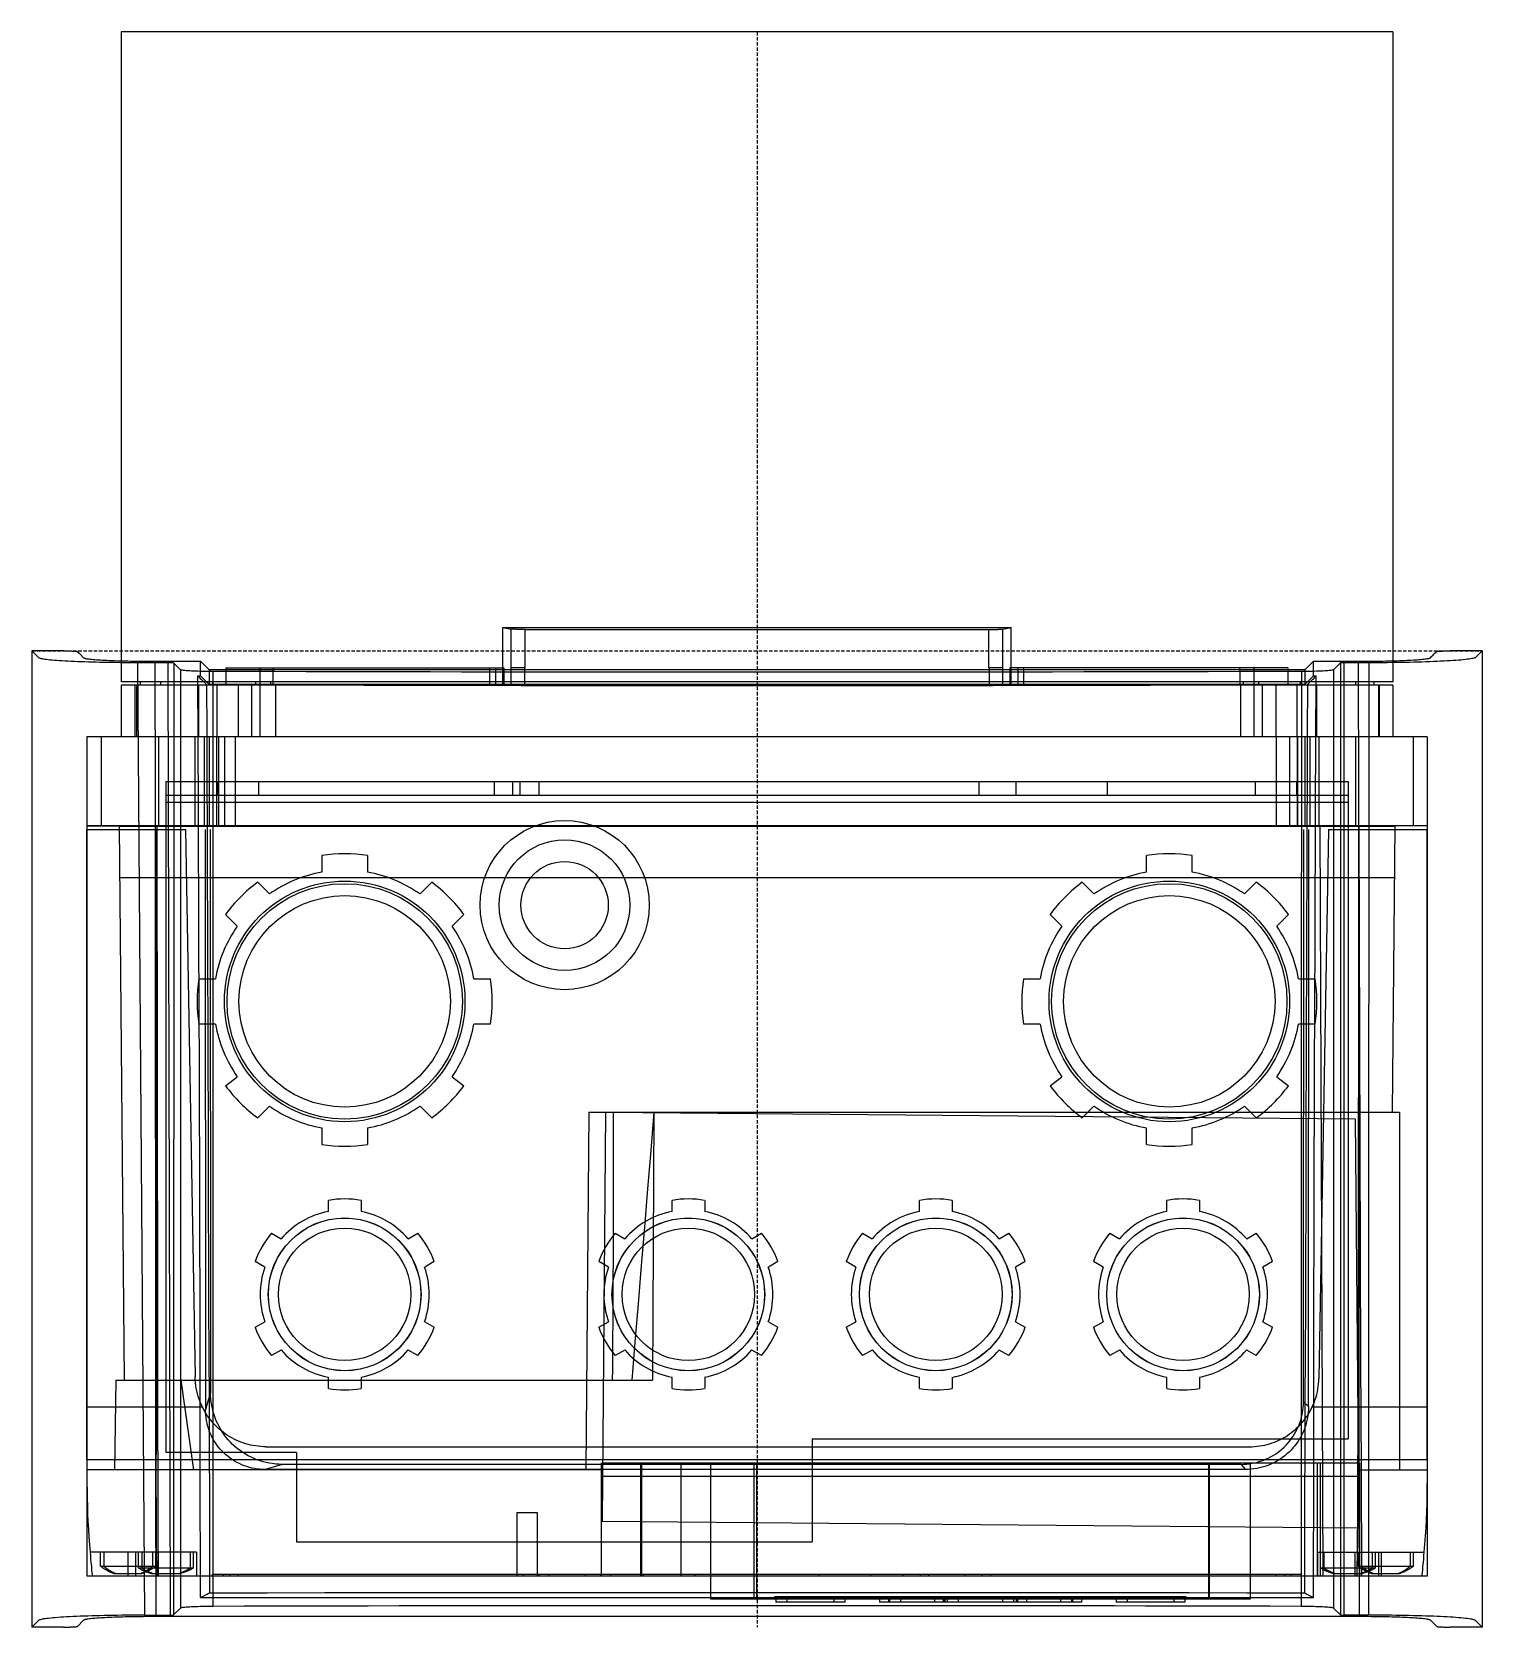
# Model space of a CAD drawing. Extents: x 0 to 211, y 0 to 232.
import ezdxf

# ---------------------------------------------------------------- set-up
doc = ezdxf.new("R2010")
doc.units = 0
doc.linetypes.add('DASHED', pattern=[0.75, 0.5, -0.25])
doc.layers.add('-15N-THT. THIẾT BỊ ĐÓNG MỞ', color=40, linetype='CONTINUOUS')

# ---------------------------------------------------------------- blocks, each defined once
blk = doc.blocks.new('06 - N - SC VSD CHIẾU TRÊN ATV630D15~D22N4')
at = {"layer": '-15N-THT. THIẾT BỊ ĐÓNG MỞ', "color": 6, "linetype": 'DASHED'}
for p, q in [((0, 0), (0, -232)), ((-105.5, -90), (105.5, -90))]:
    blk.add_line(p, q, dxfattribs=at)
at = {"layer": '-15N-THT. THIẾT BỊ ĐÓNG MỞ'}
for p, q in [((-92.49, 0), (-92.49, -94.5)), ((92.49, 0), (-92.49, 0)), ((92.49, 0), (92.49, -94.5)), ((-36.99, -86.62), (36.99, -86.62)), ((-36.99, -86.62), (-35.76, -86.86)), ((-36.99, -95), (-36.99, -86.62)), ((-35.74, -86.86), (-35.76, -86.86)), ((-35.76, -92.5), (-35.76, -86.86)), ((-35.71, -86.87), (-35.74, -86.86)), ((-35.66, -86.87), (-35.71, -86.87)), ((-35.61, -86.87), (-35.66, -86.87)), ((-35.54, -86.88), (-35.61, -86.87)), ((-35.46, -86.88), (-35.54, -86.88)), ((-35.38, -86.88), (-35.46, -86.88)), ((-35.28, -86.88), (-35.38, -86.88)), ((-35.17, -86.88), (-35.28, -86.88)), ((-35.05, -86.89), (-35.17, -86.88)), ((-34.93, -86.89), (-35.05, -86.89)), ((-34.8, -86.89), (-34.93, -86.89)), ((-34.66, -86.89), (-34.8, -86.89)), ((-34.52, -86.89), (-34.66, -86.89)), ((-34.37, -86.89), (-34.52, -86.89)), ((-34.21, -86.89), (-34.37, -86.89)), ((-34.06, -86.89), (-34.21, -86.89)), ((-33.9, -86.89), (-34.06, -86.89)), ((-33.75, -86.89), (-33.9, -86.89)), ((-33.75, -92.5), (-33.75, -86.89)), ((-33.75, -86.89), (33.72, -86.89)), ((33.72, -92.5), (33.72, -86.89)), ((33.72, -86.89), (33.88, -86.89)), ((33.88, -86.89), (34.02, -86.89)), ((34.02, -86.89), (34.17, -86.89)), ((34.17, -86.89), (34.33, -86.89)), ((34.33, -86.89), (34.48, -86.89)), ((34.48, -86.89), (34.63, -86.89)), ((34.63, -86.89), (34.77, -86.89)), ((34.77, -86.89), (34.91, -86.89)), ((34.91, -86.89), (35.04, -86.89)), ((35.04, -86.89), (35.16, -86.88)), ((35.16, -86.88), (35.27, -86.88)), ((35.27, -86.88), (35.37, -86.88)), ((35.37, -86.88), (35.46, -86.88)), ((35.46, -86.88), (35.54, -86.87)), ((35.54, -86.87), (35.61, -86.87)), ((35.61, -86.87), (35.67, -86.87)), ((35.67, -86.87), (35.71, -86.87)), ((35.71, -86.87), (35.75, -86.86)), ((35.75, -86.86), (35.77, -86.86)), ((35.77, -86.86), (36.99, -86.62)), ((35.77, -92.5), (35.77, -86.86)), ((36.99, -95), (36.99, -86.62)), ((-104.48, -91.04), (-105.5, -90.01)), ((-105.5, -90.01), (-105.5, -232)), ((-100.87, -90.01), (-105.5, -90.01)), ((-100.87, -90.01), (-100.71, -90.01)), ((-100.71, -90.01), (-100.55, -90.02)), ((-100.55, -90.02), (-100.4, -90.02)), ((-100.4, -90.02), (-100.24, -90.02)), ((-100.24, -90.02), (-100.1, -90.02)), ((-100.1, -90.02), (-99.95, -90.03)), ((-99.95, -90.03), (-99.81, -90.03)), ((-99.81, -90.03), (-99.68, -90.04)), ((-99.68, -90.04), (-99.56, -90.04)), ((-99.56, -90.04), (-99.45, -90.05)), ((-99.45, -90.05), (-99.34, -90.05)), ((-99.34, -90.05), (-99.24, -90.06)), ((-99.24, -90.06), (-99.16, -90.07)), ((-99.16, -90.07), (-99.08, -90.07)), ((-99.08, -90.07), (-99.02, -90.08)), ((-99.02, -90.08), (-98.97, -90.09)), ((-98.97, -90.09), (-98.93, -90.1)), ((-98.93, -90.1), (-98.9, -90.1)), ((-98.9, -90.1), (-98.89, -90.11)), ((-98.89, -90.11), (-98.63, -90.37)), ((-98.63, -90.37), (-98.5, -90.5)), ((98.5, -90.5), (98.63, -90.37)), ((98.63, -90.37), (98.76, -90.24)), ((98.76, -90.24), (98.88, -90.12)), ((98.88, -90.12), (98.9, -90.11)), ((98.9, -90.11), (98.93, -90.1)), ((98.93, -90.1), (98.97, -90.09)), ((98.97, -90.09), (99.02, -90.08)), ((99.02, -90.08), (99.08, -90.07)), ((99.08, -90.07), (99.16, -90.07)), ((99.16, -90.07), (99.25, -90.06)), ((99.25, -90.06), (99.35, -90.05)), ((99.35, -90.05), (99.46, -90.05)), ((99.46, -90.05), (99.58, -90.04)), ((99.58, -90.04), (99.7, -90.04)), ((99.7, -90.04), (99.84, -90.03)), ((99.84, -90.03), (99.98, -90.03)), ((99.98, -90.03), (100.12, -90.02)), ((100.12, -90.02), (100.28, -90.02)), ((100.28, -90.02), (100.43, -90.02)), ((100.43, -90.02), (100.59, -90.02)), ((100.59, -90.02), (100.75, -90.01)), ((100.75, -90.01), (100.92, -90.01)), ((105.5, -90.01), (100.92, -90.01)), ((105.5, -90.01), (104.53, -90.98)), ((105.5, -90.01), (105.5, -232)), ((-104.43, -91.07), (-104.48, -91.04)), ((-104.36, -91.1), (-104.43, -91.07)), ((-104.26, -91.13), (-104.36, -91.1)), ((-104.13, -91.17), (-104.26, -91.13)), ((-103.98, -91.2), (-104.13, -91.17)), ((-103.8, -91.23), (-103.98, -91.2)), ((-103.6, -91.26), (-103.8, -91.23)), ((-103.37, -91.29), (-103.6, -91.26)), ((-103.11, -91.32), (-103.37, -91.29)), ((-102.83, -91.35), (-103.11, -91.32)), ((-102.53, -91.38), (-102.83, -91.35)), ((-102.2, -91.41), (-102.53, -91.38)), ((-101.85, -91.43), (-102.2, -91.41)), ((-101.48, -91.46), (-101.85, -91.43)), ((-101.09, -91.48), (-101.48, -91.46)), ((-100.67, -91.51), (-101.09, -91.48)), ((-100.24, -91.53), (-100.67, -91.51)), ((-99.79, -91.55), (-100.24, -91.53)), ((-99.32, -91.58), (-99.79, -91.55)), ((-98.83, -91.6), (-99.32, -91.58)), ((-98.33, -91.62), (-98.83, -91.6)), ((-98.5, -90.5), (-97.98, -91.02)), ((-97.81, -91.63), (-98.33, -91.62)), ((-97.98, -91.02), (-97.95, -91.04)), ((-97.95, -91.04), (-97.89, -91.07)), ((-97.89, -91.07), (-97.82, -91.09)), ((-97.82, -91.09), (-97.73, -91.11)), ((-97.27, -91.65), (-97.81, -91.63)), ((-97.73, -91.11), (-97.62, -91.13)), ((-97.62, -91.13), (-97.49, -91.16)), ((-97.49, -91.16), (-97.34, -91.18)), ((-97.34, -91.18), (-97.18, -91.2)), ((-96.73, -91.67), (-97.27, -91.65)), ((-97.18, -91.2), (-96.99, -91.22)), ((-96.99, -91.22), (-96.79, -91.24)), ((-96.79, -91.24), (-96.57, -91.26)), ((-96.17, -91.68), (-96.73, -91.67)), ((-96.57, -91.26), (-96.33, -91.28)), ((-96.33, -91.28), (-96.08, -91.3)), ((-95.6, -91.69), (-96.17, -91.68)), ((-96.08, -91.3), (-95.81, -91.32)), ((-95.81, -91.32), (-95.53, -91.34)), ((-95.01, -91.71), (-95.6, -91.69)), ((-95.53, -91.34), (-95.23, -91.36)), ((-95.23, -91.36), (-94.91, -91.38)), ((-94.42, -91.72), (-95.01, -91.71)), ((-94.91, -91.38), (-94.59, -91.39)), ((-94.59, -91.39), (-94.25, -91.41)), ((-93.82, -91.73), (-94.42, -91.72)), ((-94.25, -91.41), (-93.89, -91.42)), ((-93.89, -91.42), (-93.53, -91.44)), ((-93.22, -91.73), (-93.82, -91.73)), ((-93.53, -91.44), (-93.15, -91.45)), ((-92.61, -91.74), (-93.22, -91.73)), ((-93.15, -91.45), (-92.76, -91.46)), ((-92.76, -91.46), (-92.37, -91.47)), ((-91.99, -91.74), (-92.61, -91.74)), ((-92.37, -91.47), (-91.96, -91.48)), ((-91.37, -91.75), (-91.99, -91.74)), ((-91.96, -91.48), (-91.55, -91.49)), ((-91.55, -91.49), (-91.13, -91.5)), ((-90.75, -91.75), (-91.37, -91.75)), ((-91.13, -91.5), (-90.7, -91.51)), ((-90.12, -91.75), (-90.75, -91.75)), ((-90.7, -91.51), (-90.27, -91.52)), ((-90.27, -91.52), (-89.83, -91.52)), ((-85.74, -91.75), (-90.12, -91.75)), ((-90.12, -91.75), (-89.98, -111.59)), ((-89.83, -91.52), (-89.39, -91.53)), ((-89.39, -91.53), (-88.94, -91.53)), ((-88.94, -91.53), (-88.49, -91.53)), ((-88.49, -91.53), (-88.04, -91.53)), ((-88.04, -91.53), (-87.59, -91.53)), ((-87.59, -91.53), (-87.58, -111.43)), ((-87.59, -91.53), (-80.99, -91.53)), ((-85.67, -91.75), (-85.74, -91.75)), ((-85.74, -91.75), (-85.69, -111.59)), ((-85.6, -91.75), (-85.67, -91.75)), ((-85.53, -91.75), (-85.6, -91.75)), ((-85.46, -91.75), (-85.53, -91.75)), ((-85.4, -91.75), (-85.46, -91.75)), ((-85.34, -91.76), (-85.4, -91.75)), ((-85.28, -91.76), (-85.34, -91.76)), ((-85.22, -91.76), (-85.28, -91.76)), ((-85.16, -91.76), (-85.22, -91.76)), ((-85.11, -91.76), (-85.16, -91.76)), ((-85.07, -91.77), (-85.11, -91.76)), ((-85.02, -91.77), (-85.07, -91.77)), ((-84.99, -91.77), (-85.02, -91.77)), ((-84.95, -91.78), (-84.99, -91.77)), ((-84.92, -91.78), (-84.95, -91.78)), ((-84.9, -91.78), (-84.92, -91.78)), ((-84.88, -91.79), (-84.9, -91.78)), ((-84.87, -91.79), (-84.88, -91.79)), ((-83.89, -92.77), (-84.87, -91.79)), ((-84.87, -91.79), (-84.87, -111.61)), ((-84.87, -91.79), (-84.87, -91.79)), ((-83.85, -92.79), (-83.89, -92.77)), ((-83.89, -92.77), (-83.89, -112.32)), ((-83.79, -92.81), (-83.85, -92.79)), ((-80.99, -91.84), (-80.99, -91.53)), ((-79.72, -92.8), (-80.99, -91.53)), ((-80.99, -92.14), (-80.99, -91.84)), ((-80.99, -92.44), (-80.99, -92.14)), ((-80.98, -92.75), (-80.99, -92.44)), ((-80.98, -93.35), (-80.98, -92.75)), ((-79.72, -92.8), (-79.72, -94.92)), ((79.72, -92.8), (-79.72, -92.8)), ((-77.26, -92.5), (-77.26, -95)), ((-77.26, -92.5), (-36.82, -92.5)), ((-72.31, -102.5), (-72.31, -92.5)), ((-70.41, -95), (-70.41, -92.5)), ((-38.85, -95), (-38.85, -92.5)), ((-38.02, -95), (-38.02, -92.5)), ((-36.82, -95), (-36.82, -92.5)), ((-36.82, -92.5), (-36.82, -95)), ((-35.76, -95), (-35.76, -92.5)), ((-33.75, -92.5), (-35.76, -92.5)), ((-33.76, -95), (-33.76, -92.5)), ((35.77, -92.5), (33.72, -92.5)), ((33.81, -95), (33.81, -92.5)), ((35.76, -95), (35.76, -92.5)), ((77.21, -92.5), (36.81, -92.5)), ((36.81, -92.5), (36.81, -95)), ((36.82, -95), (36.82, -92.5)), ((38.02, -95), (38.02, -92.5)), ((38.8, -95), (38.8, -92.5)), ((70.29, -95), (70.29, -92.5)), ((72.31, -92.5), (72.31, -102.5)), ((77.21, -92.5), (77.21, -95)), ((80.99, -91.53), (79.72, -92.8)), ((79.72, -92.8), (79.72, -94.92)), ((80.98, -92.75), (80.99, -92.44)), ((80.98, -93.35), (80.98, -92.75)), ((80.99, -91.84), (80.99, -91.53)), ((80.99, -91.53), (87.49, -91.53)), ((80.99, -92.14), (80.99, -91.84)), ((80.99, -92.44), (80.99, -92.14)), ((83.85, -92.79), (83.79, -92.81)), ((83.89, -92.77), (83.85, -92.79)), ((84.03, -92.63), (83.89, -92.77)), ((83.89, -92.77), (83.89, -112.32)), ((84.17, -92.49), (84.03, -92.63)), ((84.6, -92.06), (84.17, -92.49)), ((84.74, -91.92), (84.6, -92.06)), ((84.88, -91.78), (84.74, -91.92)), ((84.89, -91.77), (84.88, -91.78)), ((84.88, -91.78), (84.88, -111.6)), ((84.91, -91.77), (84.89, -91.77)), ((84.89, -91.77), (84.89, -91.77)), ((84.92, -91.77), (84.91, -91.77)), ((84.94, -91.77), (84.92, -91.77)), ((84.95, -91.76), (84.94, -91.77)), ((84.98, -91.76), (84.95, -91.76)), ((85, -91.76), (84.98, -91.76)), ((85.03, -91.76), (85, -91.76)), ((85.06, -91.76), (85.03, -91.76)), ((85.09, -91.76), (85.06, -91.76)), ((85.12, -91.75), (85.09, -91.76)), ((85.16, -91.75), (85.12, -91.75)), ((85.2, -91.75), (85.16, -91.75)), ((85.24, -91.75), (85.2, -91.75)), ((85.28, -91.75), (85.24, -91.75)), ((85.32, -91.75), (85.28, -91.75)), ((85.36, -91.75), (85.32, -91.75)), ((85.4, -91.75), (85.36, -91.75)), ((89.02, -91.75), (85.4, -91.75)), ((85.4, -91.75), (85.4, -111.59)), ((87.49, -91.53), (87.5, -111.43)), ((87.49, -91.53), (87.94, -91.53)), ((87.94, -91.53), (88.4, -91.53)), ((88.4, -91.53), (88.85, -91.53)), ((88.85, -91.53), (89.3, -91.53)), ((89.02, -91.75), (89.01, -111.59)), ((89.69, -91.75), (89.02, -91.75)), ((89.3, -91.53), (89.75, -91.52)), ((90.37, -91.75), (89.69, -91.75)), ((89.75, -91.52), (90.19, -91.52)), ((90.19, -91.52), (90.63, -91.51)), ((91.04, -91.74), (90.37, -91.75)), ((90.63, -91.51), (91.06, -91.5)), ((91.7, -91.74), (91.04, -91.74)), ((91.06, -91.5), (91.49, -91.49)), ((91.49, -91.49), (91.91, -91.48)), ((92.36, -91.73), (91.7, -91.74)), ((91.91, -91.48), (92.32, -91.47)), ((92.32, -91.47), (92.72, -91.46)), ((93.02, -91.72), (92.36, -91.73)), ((92.72, -91.46), (93.11, -91.45)), ((93.67, -91.71), (93.02, -91.72)), ((93.11, -91.45), (93.49, -91.44)), ((93.49, -91.44), (93.86, -91.42)), ((94.3, -91.7), (93.67, -91.71)), ((93.86, -91.42), (94.21, -91.41)), ((94.21, -91.41), (94.56, -91.39)), ((94.93, -91.69), (94.3, -91.7)), ((94.56, -91.39), (94.89, -91.37)), ((94.89, -91.37), (95.2, -91.36)), ((95.55, -91.68), (94.93, -91.69)), ((95.2, -91.36), (95.51, -91.34)), ((95.51, -91.34), (95.79, -91.32)), ((96.16, -91.66), (95.55, -91.68)), ((95.79, -91.32), (96.07, -91.3)), ((96.07, -91.3), (96.32, -91.28)), ((96.75, -91.64), (96.16, -91.66)), ((96.32, -91.28), (96.56, -91.26)), ((96.56, -91.26), (96.78, -91.24)), ((97.32, -91.62), (96.75, -91.64)), ((96.78, -91.24), (96.99, -91.22)), ((96.99, -91.22), (97.17, -91.2)), ((97.17, -91.2), (97.34, -91.18)), ((97.89, -91.6), (97.32, -91.62)), ((97.34, -91.18), (97.49, -91.15)), ((97.49, -91.15), (97.62, -91.13)), ((97.62, -91.13), (97.73, -91.11)), ((97.73, -91.11), (97.83, -91.08)), ((97.83, -91.08), (97.9, -91.06)), ((98.43, -91.58), (97.89, -91.6)), ((97.9, -91.06), (97.95, -91.04)), ((97.95, -91.04), (97.99, -91.01)), ((97.99, -91.01), (98.11, -90.88)), ((98.11, -90.88), (98.24, -90.76)), ((98.24, -90.76), (98.37, -90.63)), ((98.37, -90.63), (98.5, -90.5)), ((98.96, -91.56), (98.43, -91.58)), ((99.47, -91.54), (98.96, -91.56)), ((99.96, -91.51), (99.47, -91.54)), ((100.42, -91.49), (99.96, -91.51)), ((100.87, -91.46), (100.42, -91.49)), ((101.3, -91.44), (100.87, -91.46)), ((101.7, -91.41), (101.3, -91.44)), ((102.07, -91.38), (101.7, -91.41)), ((102.43, -91.35), (102.07, -91.38)), ((102.76, -91.32), (102.43, -91.35)), ((103.06, -91.29), (102.76, -91.32)), ((103.33, -91.25), (103.06, -91.29)), ((103.58, -91.22), (103.33, -91.25)), ((103.8, -91.19), (103.58, -91.22)), ((104, -91.15), (103.8, -91.19)), ((104.16, -91.12), (104, -91.15)), ((104.3, -91.08), (104.16, -91.12)), ((104.41, -91.05), (104.3, -91.08)), ((104.48, -91.01), (104.41, -91.05)), ((104.53, -90.98), (104.48, -91.01)), ((-92.49, -94.5), (-92.49, -94.5)), ((92.49, -94.5), (-92.49, -94.5)), ((-92.49, -95), (-92.49, -102.5)), ((-92.49, -95), (-92.49, -95)), ((92.49, -95), (-92.49, -95)), ((-90.5, -95), (-90.5, -102.5)), ((-90.26, -95), (-90.26, -102.5)), ((-89.73, -94.5), (-89.73, -94.5)), ((-89.73, -94.5), (-89.73, -95)), ((-89.73, -95), (-89.73, -95)), ((-86.77, -94.5), (-86.77, -95)), ((-83.7, -92.83), (-83.79, -92.81)), ((-83.57, -92.85), (-83.7, -92.83)), ((-83.42, -92.87), (-83.57, -92.85)), ((-83.25, -92.89), (-83.42, -92.87)), ((-83.05, -92.9), (-83.25, -92.89)), ((-82.82, -92.92), (-83.05, -92.9)), ((-82.57, -92.94), (-82.82, -92.92)), ((-82.3, -92.95), (-82.57, -92.94)), ((-82.01, -92.96), (-82.3, -92.95)), ((-81.7, -92.98), (-82.01, -92.96)), ((-81.37, -92.99), (-81.7, -92.98)), ((-81.03, -93), (-81.37, -92.99)), ((-81.27, -112.86), (-81.36, -93.66)), ((-81.36, -93.66), (-81.18, -93.84)), ((-81.36, -93.66), (-80.98, -93.66)), ((-81.27, -95), (-81.27, -102.5)), ((-81.18, -93.84), (-81, -94.02)), ((-80.67, -93), (-81.03, -93)), ((-81, -94.02), (-80.82, -94.2)), ((-80.98, -93.66), (-80.98, -93.35)), ((-79.72, -94.92), (-80.98, -93.66)), ((-80.82, -94.2), (-80.63, -94.38)), ((-80.31, -93.01), (-80.67, -93)), ((-80.63, -94.38), (-80.45, -94.56)), ((-80.45, -94.56), (-80.27, -94.74)), ((-79.94, -93.01), (-80.31, -93.01)), ((-80.27, -94.74), (-80.09, -94.93)), ((-80.09, -94.93), (-80.06, -101.91)), ((-80.09, -94.93), (-75.52, -94.94)), ((-79.56, -93.02), (-79.94, -93.01)), ((79.72, -94.92), (-79.72, -94.92)), ((-79.18, -93.02), (-79.56, -93.02)), ((-79.21, -94.5), (-79.21, -95)), ((-74.65, -93.03), (-79.18, -93.02)), ((-79.18, -93.02), (-79.18, -112.49)), ((-78.58, -95), (-78.58, -102.5)), ((-75.52, -94.94), (-70.94, -94.95)), ((-75.49, -94.5), (-75.49, -94.5)), ((-75.49, -95), (-75.49, -102.5)), ((-75.49, -95), (-75.49, -95)), ((-70.13, -93.04), (-74.65, -93.03)), ((-73.53, -95), (-73.53, -102.5)), ((-72.98, -94.5), (-72.98, -94.5)), ((-72.98, -94.5), (-72.98, -95)), ((-72.98, -95), (-72.98, -95)), ((-70.94, -94.95), (-66.37, -94.97)), ((-70.77, -94.5), (-70.77, -95)), ((-65.61, -93.05), (-70.13, -93.04)), ((-70.04, -95), (-70.04, -102.5)), ((-66.37, -94.97), (-61.8, -94.98)), ((-61.08, -93.06), (-65.61, -93.05)), ((-61.8, -94.98), (-57.22, -94.99)), ((-56.56, -93.07), (-61.08, -93.06)), ((-57.22, -94.99), (-52.65, -95)), ((-52.03, -93.08), (-56.56, -93.07)), ((-52.65, -95), (-48.07, -95.01)), ((-47.51, -93.09), (-52.03, -93.08)), ((-48.07, -95.01), (-43.49, -95.02)), ((-42.98, -93.1), (-47.51, -93.09)), ((-43.49, -95.02), (-38.91, -95.03)), ((-38.46, -93.1), (-42.98, -93.1)), ((-38.91, -95.03), (-34.34, -95.04)), ((-33.93, -93.11), (-38.46, -93.1)), ((-34.34, -95.04), (-29.76, -95.04)), ((-29.4, -93.11), (-33.93, -93.11)), ((-29.76, -95.04), (-25.18, -95.05)), ((-24.88, -93.12), (-29.4, -93.11)), ((-25.18, -95.05), (-20.6, -95.05)), ((-20.35, -93.12), (-24.88, -93.12)), ((-20.6, -95.05), (-16.02, -95.06)), ((-15.82, -93.12), (-20.35, -93.12)), ((-16.02, -95.06), (-11.44, -95.06)), ((-11.29, -93.13), (-15.82, -93.12)), ((-11.44, -95.06), (-6.86, -95.06)), ((-6.76, -93.13), (-11.29, -93.13)), ((-6.86, -95.06), (-2.28, -95.06)), ((-2.24, -93.13), (-6.76, -93.13)), ((-2.28, -95.06), (2.3, -95.06)), ((2.29, -93.13), (-2.24, -93.13)), ((6.82, -93.13), (2.29, -93.13)), ((2.3, -95.06), (6.88, -95.06)), ((11.35, -93.13), (6.82, -93.13)), ((6.88, -95.06), (11.46, -95.06)), ((15.88, -93.12), (11.35, -93.13)), ((11.46, -95.06), (16.04, -95.06)), ((20.4, -93.12), (15.88, -93.12)), ((16.04, -95.06), (20.62, -95.05)), ((24.93, -93.12), (20.4, -93.12)), ((20.62, -95.05), (25.2, -95.05)), ((29.46, -93.11), (24.93, -93.12)), ((25.2, -95.05), (29.78, -95.04)), ((33.96, -93.11), (29.46, -93.11)), ((29.78, -95.04), (34.34, -95.04)), ((38.49, -93.1), (33.96, -93.11)), ((34.34, -95.04), (38.91, -95.03)), ((43.01, -93.1), (38.49, -93.1)), ((38.91, -95.03), (43.49, -95.02)), ((47.54, -93.09), (43.01, -93.1)), ((43.49, -95.02), (48.07, -95.01)), ((52.07, -93.08), (47.54, -93.09)), ((48.07, -95.01), (52.65, -95)), ((56.59, -93.07), (52.07, -93.08)), ((52.65, -95), (57.22, -94.99)), ((61.12, -93.06), (56.59, -93.07)), ((57.22, -94.99), (61.8, -94.98)), ((65.64, -93.05), (61.12, -93.06)), ((61.8, -94.98), (66.37, -94.97)), ((70.16, -93.04), (65.64, -93.05)), ((66.37, -94.97), (70.94, -94.95)), ((74.69, -93.03), (70.16, -93.04)), ((70.34, -95), (70.34, -102.5)), ((70.73, -94.5), (70.73, -95)), ((70.94, -94.95), (75.52, -94.94)), ((72.98, -94.5), (72.98, -94.5)), ((72.98, -94.5), (72.98, -95)), ((72.98, -95), (72.98, -95)), ((73.48, -95), (73.48, -102.5)), ((79.21, -93.02), (74.69, -93.03)), ((75.49, -94.5), (75.49, -94.5)), ((75.49, -95), (75.49, -95)), ((75.49, -95), (75.49, -102.5)), ((75.52, -94.94), (80.09, -94.93)), ((78.52, -95), (78.52, -102.5)), ((79.04, -94.5), (79.04, -95)), ((79.21, -93.02), (79.2, -112.49)), ((79.59, -93.02), (79.21, -93.02)), ((79.96, -93.01), (79.59, -93.02)), ((80.98, -93.66), (79.72, -94.92)), ((80.33, -93.01), (79.96, -93.01)), ((80.09, -94.93), (80.06, -101.91)), ((80.09, -94.93), (80.27, -94.74)), ((80.27, -94.74), (80.45, -94.56)), ((80.7, -93), (80.33, -93.01)), ((80.45, -94.56), (80.63, -94.38)), ((80.63, -94.38), (80.82, -94.2)), ((81.05, -93), (80.7, -93)), ((80.82, -94.2), (81, -94.02)), ((80.98, -93.66), (80.98, -93.35)), ((80.98, -93.66), (81.36, -93.66)), ((81, -94.02), (81.18, -93.84)), ((81.39, -92.99), (81.05, -93)), ((81.18, -93.84), (81.36, -93.66)), ((81.27, -112.86), (81.36, -93.66)), ((81.71, -92.98), (81.39, -92.99)), ((81.39, -95), (81.39, -102.5)), ((82.02, -92.96), (81.71, -92.98)), ((82.31, -92.95), (82.02, -92.96)), ((82.58, -92.94), (82.31, -92.95)), ((82.83, -92.92), (82.58, -92.94)), ((83.05, -92.91), (82.83, -92.92)), ((83.25, -92.89), (83.05, -92.91)), ((83.43, -92.87), (83.25, -92.89)), ((83.57, -92.85), (83.43, -92.87)), ((83.69, -92.83), (83.57, -92.85)), ((83.79, -92.81), (83.69, -92.83)), ((87.1, -94.5), (87.1, -95)), ((89.73, -94.5), (89.73, -95)), ((89.73, -94.5), (89.73, -94.5)), ((89.73, -95), (89.73, -95)), ((90.41, -95), (90.41, -102.5)), ((90.53, -95), (90.53, -102.5)), ((92.49, -94.5), (92.49, -94.5)), ((92.49, -95), (92.49, -102.5)), ((92.49, -95), (92.49, -95)), ((-80.06, -101.91), (-80.04, -108.88)), ((80.06, -101.91), (80.04, -108.88)), ((-97.49, -102.5), (-97.49, -224.61)), ((-97.49, -102.5), (-97.49, -102.5)), ((97.49, -102.5), (-97.49, -102.5)), ((-95.44, -102.5), (-95.44, -115.48)), ((-92.49, -102.5), (-92.49, -102.5)), ((-87.06, -102.5), (-87.06, -115.49)), ((-81.79, -102.5), (-81.79, -115.49)), ((-80.42, -102.5), (-80.42, -115.49)), ((-79.7, -102.5), (-79.7, -115.49)), ((-78.64, -102.5), (-78.64, -115.49)), ((-78.36, -102.5), (-78.36, -115.49)), ((-77.49, -102.5), (-77.49, -115.49)), ((-77.48, -102.5), (-77.48, -115.49)), ((-75.93, -102.5), (-75.93, -115.49)), ((-75.49, -102.5), (-75.49, -102.5)), ((75.49, -102.5), (75.49, -102.5)), ((75.56, -102.5), (75.56, -115.49)), ((77.48, -102.5), (77.48, -115.49)), ((77.49, -102.5), (77.49, -115.49)), ((78.59, -102.5), (78.59, -115.49)), ((78.66, -102.5), (78.66, -115.49)), ((79.7, -102.5), (79.7, -115.49)), ((80.42, -102.5), (80.42, -115.49)), ((81.75, -102.5), (81.75, -115.49)), ((87.09, -102.5), (87.09, -115.49)), ((92.49, -102.5), (92.49, -102.5)), ((95.48, -102.5), (95.48, -115.48)), ((97.49, -102.5), (97.49, -102.5)), ((97.49, -102.5), (97.49, -224.61)), ((-85.99, -109), (-85.99, -109)), ((-85.99, -109), (-85.99, -206.61)), ((-85.99, -109), (85.99, -109)), ((-80.04, -108.88), (-80.02, -115.86)), ((-78.49, -109), (-78.49, -109)), ((-78.49, -109), (-78.49, -111)), ((-72.49, -109), (-72.49, -109)), ((-72.49, -111), (-72.49, -109)), ((-38.24, -109), (-38.24, -111)), ((-35.54, -111), (-35.54, -109)), ((-34.44, -111), (-34.44, -109)), ((-31.74, -109), (-31.74, -111)), ((32.31, -111), (32.31, -109)), ((37.69, -111), (37.69, -109)), ((50.99, -109), (50.99, -109)), ((50.99, -111), (50.99, -109)), ((72.49, -109), (72.49, -109)), ((72.49, -109), (72.49, -111)), ((78.49, -109), (78.49, -109)), ((78.49, -109), (78.49, -111)), ((80.04, -108.88), (80.02, -115.86)), ((85.99, -109), (85.99, -204.61)), ((85.99, -109), (85.99, -109)), ((-85.99, -111), (-85.99, -111)), ((-85.99, -111), (85.99, -111)), ((-78.49, -111), (-78.49, -111)), ((-72.49, -111), (-72.49, -111)), ((50.99, -111), (50.99, -111)), ((72.49, -111), (72.49, -111)), ((78.49, -111), (78.49, -111)), ((85.99, -111), (85.99, -111)), ((-89.98, -111.59), (-89.84, -131.42)), ((-87.58, -111.43), (-87.56, -131.33)), ((-85.99, -112.03), (85.99, -112.03)), ((-85.99, -112.04), (85.99, -112.04)), ((-85.69, -111.59), (-85.64, -131.42)), ((-84.87, -111.61), (-84.87, -131.44)), ((-83.89, -112.32), (-83.89, -131.86)), ((-81.2, -132.06), (-81.27, -112.86)), ((-79.18, -112.49), (-79.18, -131.97)), ((79.2, -112.49), (79.19, -131.97)), ((81.2, -132.06), (81.27, -112.86)), ((83.89, -112.32), (83.89, -131.86)), ((84.88, -111.6), (84.88, -131.43)), ((85.4, -111.59), (85.4, -131.42)), ((87.5, -111.43), (87.51, -131.33)), ((89.01, -111.59), (89, -131.42)), ((-97.49, -115.48), (-97.49, -115.48)), ((-97.49, -115.48), (-92.78, -115.48)), ((-97.49, -115.49), (-97.49, -115.49)), ((97.49, -115.49), (-97.49, -115.49)), ((-97.49, -116), (-83.15, -116)), ((-97.49, -128.05), (-97.49, -116)), ((-97.49, -116), (-97.49, -116)), ((-92.78, -115.48), (-92.07, -196.11)), ((-92.78, -115.48), (-92.78, -115.48)), ((-92.78, -115.5), (-92.78, -115.5)), ((-92.78, -115.5), (92.78, -115.5)), ((-87.42, -116), (-87.42, -120.6)), ((-87.33, -115.49), (-87.16, -224.61)), ((-83.15, -116), (-81.75, -195.62)), ((-83.15, -116), (-83.15, -116)), ((-80.28, -116), (-80.24, -200.39)), ((-80.02, -115.86), (-79.99, -122.84)), ((-79.54, -116), (-79.51, -197.92)), ((-78.31, -115.49), (-78.31, -115.5)), ((-77.49, -115.49), (-77.49, -115.5)), ((-77.48, -115.49), (-77.48, -115.5)), ((-75.96, -115.49), (-75.96, -115.5)), ((75.39, -115.49), (75.39, -115.5)), ((77.48, -115.49), (77.48, -115.5)), ((77.49, -115.49), (77.49, -115.5)), ((78.5, -115.49), (78.5, -115.5)), ((79.5, -199.26), (79.54, -116)), ((80.02, -115.86), (79.99, -122.84)), ((80.24, -199.93), (80.28, -116)), ((83.15, -116), (81.75, -195.85)), ((81.91, -115.49), (82.33, -224.61)), ((83.15, -116), (97.49, -116)), ((83.15, -116), (83.15, -116)), ((87.54, -115.49), (87.6, -131.13)), ((87.56, -116), (87.55, -120.6)), ((92.78, -115.48), (92.41, -157.11)), ((92.78, -115.48), (92.78, -115.48)), ((97.49, -115.48), (92.78, -115.48)), ((92.78, -115.5), (92.78, -115.5)), ((97.49, -115.48), (97.49, -115.48)), ((97.49, -115.49), (97.49, -115.49)), ((97.5, -128.05), (97.49, -116)), ((97.49, -116), (97.49, -116)), ((97.49, -116), (97.49, -120.41)), ((-87.42, -120.6), (-87.42, -125.2)), ((-63.29, -122.21), (-63.29, -119.8)), ((-63.29, -119.8), (-63.29, -119.8)), ((-59.99, -119.54), (-59.99, -119.54)), ((-56.69, -119.8), (-56.69, -122.21)), ((-56.69, -119.8), (-56.69, -119.8)), ((56.69, -122.21), (56.69, -119.8)), ((56.69, -119.8), (56.69, -119.8)), ((59.99, -119.54), (59.99, -119.54)), ((63.29, -119.8), (63.29, -122.21)), ((63.29, -119.8), (63.29, -119.8)), ((87.55, -120.6), (87.54, -125.2)), ((97.49, -120.41), (97.5, -124.82)), ((-79.99, -122.84), (-79.97, -129.82)), ((-63.29, -122.21), (-63.29, -122.21)), ((-56.69, -122.21), (-56.69, -122.21)), ((56.69, -122.21), (56.69, -122.21)), ((63.29, -122.21), (63.29, -122.21)), ((79.99, -122.84), (79.97, -129.82)), ((-92.71, -123), (-92.71, -123)), ((-92.71, -123), (92.71, -123)), ((-87.42, -125.2), (-87.42, -129.81)), ((-72.64, -123.67), (-70.94, -125.38)), ((-72.64, -123.67), (-72.64, -123.67)), ((-59.99, -123.88), (-59.99, -123.88)), ((-49.03, -125.38), (-47.33, -123.67)), ((-47.33, -123.67), (-47.33, -123.67)), ((47.33, -123.67), (49.03, -125.38)), ((47.33, -123.67), (47.33, -123.67)), ((59.99, -123.88), (59.99, -123.88)), ((70.94, -125.38), (72.64, -123.67)), ((72.64, -123.67), (72.64, -123.67)), ((87.54, -125.2), (87.54, -129.81)), ((92.71, -123), (92.71, -123)), ((97.5, -124.82), (97.5, -129.23)), ((-70.94, -125.38), (-70.94, -125.38)), ((-59.99, -125.62), (-59.99, -125.62)), ((-49.03, -125.38), (-49.03, -125.38)), ((-40.29, -127), (-40.29, -127)), ((-37.49, -127), (-37.49, -127)), ((-34.34, -127), (-34.34, -127)), ((-21.64, -127), (-21.64, -127)), ((-18.49, -127), (-18.49, -127)), ((-15.69, -127), (-15.69, -127)), ((49.03, -125.38), (49.03, -125.38)), ((59.99, -125.62), (59.99, -125.62)), ((70.94, -125.38), (70.94, -125.38)), ((-97.49, -140.1), (-97.49, -128.05)), ((-87.42, -129.81), (-87.42, -134.41)), ((-79.97, -129.82), (-79.95, -136.8)), ((-75.61, -130.05), (-77.31, -128.34)), ((-77.31, -128.34), (-77.31, -128.34)), ((-42.66, -128.34), (-44.36, -130.05)), ((-42.66, -128.34), (-42.66, -128.34)), ((44.36, -130.05), (42.66, -128.34)), ((42.66, -128.34), (42.66, -128.34)), ((77.31, -128.34), (75.61, -130.05)), ((77.31, -128.34), (77.31, -128.34)), ((79.97, -129.82), (79.95, -136.8)), ((87.54, -129.81), (87.53, -134.41)), ((97.5, -140.1), (97.5, -128.05)), ((97.5, -129.23), (97.51, -133.64)), ((-89.84, -131.42), (-89.69, -151.27)), ((-87.56, -131.33), (-87.55, -151.24)), ((-85.64, -131.42), (-85.59, -151.27)), ((-84.87, -131.44), (-84.87, -151.28)), ((-83.89, -131.86), (-83.89, -151.42)), ((-81.13, -151.26), (-81.2, -132.06)), ((-79.18, -131.97), (-79.18, -151.46)), ((-75.61, -130.05), (-75.61, -130.05)), ((-44.36, -130.05), (-44.36, -130.05)), ((44.36, -130.05), (44.36, -130.05)), ((75.61, -130.05), (75.61, -130.05)), ((79.19, -131.97), (79.18, -151.46)), ((81.13, -151.26), (81.2, -132.06)), ((83.89, -131.86), (83.89, -151.42)), ((84.88, -131.43), (84.88, -151.28)), ((85.4, -131.42), (85.4, -151.27)), ((87.51, -131.33), (87.53, -151.24)), ((87.6, -131.13), (87.66, -146.78)), ((89, -131.42), (88.99, -151.27)), ((-87.42, -134.41), (-87.42, -139.01)), ((87.53, -134.41), (87.52, -139.01)), ((97.51, -133.64), (97.51, -138.05)), ((-79.95, -136.8), (-79.92, -143.78)), ((79.95, -136.8), (79.92, -143.78)), ((-87.42, -139.01), (-87.43, -143.61)), ((-81.19, -137.7), (-78.78, -137.7)), ((-81.19, -137.7), (-81.19, -137.7)), ((-78.78, -137.7), (-78.78, -137.7)), ((-41.19, -137.7), (-38.79, -137.7)), ((-41.19, -137.7), (-41.19, -137.7)), ((-38.79, -137.7), (-38.79, -137.7)), ((38.79, -137.7), (41.19, -137.7)), ((38.79, -137.7), (38.79, -137.7)), ((41.19, -137.7), (41.19, -137.7)), ((78.78, -137.7), (81.19, -137.7)), ((78.78, -137.7), (78.78, -137.7)), ((81.19, -137.7), (81.19, -137.7)), ((87.52, -139.01), (87.51, -143.61)), ((97.51, -138.05), (97.51, -142.46)), ((-97.49, -152.16), (-97.49, -140.1)), ((-77.49, -141), (-77.49, -141)), ((-75.37, -141), (-75.37, -141)), ((-44.61, -141), (-44.61, -141)), ((-42.49, -141), (-42.49, -141)), ((42.49, -141), (42.49, -141)), ((44.61, -141), (44.61, -141)), ((75.37, -141), (75.37, -141)), ((77.49, -141), (77.49, -141)), ((97.5, -152.16), (97.5, -140.1)), ((-87.43, -143.61), (-87.43, -148.21)), ((-79.92, -143.78), (-79.9, -150.75)), ((79.92, -143.78), (79.9, -150.75)), ((87.51, -143.61), (87.5, -148.21)), ((97.51, -142.46), (97.51, -146.87)), ((-78.78, -144.3), (-81.19, -144.3)), ((-81.19, -144.3), (-81.19, -144.3)), ((-78.78, -144.3), (-78.78, -144.3)), ((-38.79, -144.3), (-41.19, -144.3)), ((-41.19, -144.3), (-41.19, -144.3)), ((-38.79, -144.3), (-38.79, -144.3)), ((41.19, -144.3), (38.79, -144.3)), ((38.79, -144.3), (38.79, -144.3)), ((41.19, -144.3), (41.19, -144.3)), ((81.19, -144.3), (78.78, -144.3)), ((78.78, -144.3), (78.78, -144.3)), ((81.19, -144.3), (81.19, -144.3)), ((-87.43, -148.21), (-87.43, -152.82)), ((87.5, -148.21), (87.5, -152.82)), ((87.66, -146.78), (87.83, -193.33)), ((97.51, -146.87), (97.5, -151.28)), ((-79.9, -150.75), (-79.87, -157.34)), ((79.9, -150.75), (79.87, -157.34)), ((-97.49, -163.82), (-97.49, -152.16)), ((-89.69, -151.27), (-89.55, -170.74)), ((-87.55, -151.24), (-87.53, -170.78)), ((-87.43, -152.82), (-87.43, -166.24)), ((-85.59, -151.27), (-85.54, -170.74)), ((-84.87, -151.28), (-84.88, -170.74)), ((-83.89, -151.42), (-83.89, -170.6)), ((-81.08, -170.08), (-81.13, -151.26)), ((-79.18, -151.46), (-79.18, -170.56)), ((-77.31, -153.27), (-75.61, -151.95)), ((-75.61, -151.95), (-75.61, -151.95)), ((-44.36, -151.95), (-42.66, -153.27)), ((-44.36, -151.95), (-44.36, -151.95)), ((42.66, -153.27), (44.36, -151.95)), ((44.36, -151.95), (44.36, -151.95)), ((75.61, -151.95), (77.31, -153.27)), ((75.61, -151.95), (75.61, -151.95)), ((79.18, -151.46), (79.17, -170.56)), ((81.08, -170.08), (81.13, -151.26)), ((83.89, -151.42), (83.89, -170.6)), ((84.88, -151.28), (84.88, -170.74)), ((85.4, -151.27), (85.4, -170.74)), ((87.5, -152.82), (87.49, -157.03)), ((87.53, -151.24), (87.54, -170.78)), ((88.99, -151.27), (88.99, -170.74)), ((97.49, -163.82), (97.5, -152.16)), ((97.5, -151.28), (97.5, -155.31)), ((-77.31, -153.27), (-77.31, -153.27)), ((-42.66, -153.27), (-42.66, -153.27)), ((42.66, -153.27), (42.66, -153.27)), ((77.31, -153.27), (77.31, -153.27)), ((97.5, -155.31), (97.5, -159.72)), ((-79.87, -157.34), (-79.85, -164.32)), ((-70.94, -156.24), (-72.64, -157.94)), ((-70.94, -156.24), (-70.94, -156.24)), ((-59.99, -155.99), (-59.99, -155.99)), ((-59.99, -157.73), (-59.99, -157.73)), ((-47.33, -157.94), (-49.03, -156.24)), ((-49.03, -156.24), (-49.03, -156.24)), ((-24.49, -157.11), (-24.92, -209.11)), ((-24.49, -157.11), (-24.49, -157.11)), ((-24.49, -157.11), (93.49, -157.11)), ((-22.03, -157.11), (-22.55, -216.61)), ((-22.03, -157.11), (87.04, -158.07)), ((-22.03, -157.11), (-22.03, -157.11)), ((-20.92, -157.11), (-20.92, -158.74)), ((-14.99, -157.11), (-15.45, -162.69)), ((-14.99, -157.11), (-15.22, -196.11)), ((-14.99, -157.11), (-14.99, -157.11)), ((49.03, -156.24), (47.33, -157.94)), ((49.03, -156.24), (49.03, -156.24)), ((59.99, -155.99), (59.99, -155.99)), ((59.99, -157.73), (59.99, -157.73)), ((72.64, -157.94), (70.94, -156.24)), ((70.94, -156.24), (70.94, -156.24)), ((79.87, -157.34), (79.85, -164.32)), ((87.49, -157.03), (87.48, -161.64)), ((92.41, -157.11), (92.41, -157.11)), ((93.49, -157.11), (93.49, -209.11)), ((93.49, -157.11), (93.49, -157.11)), ((-72.64, -157.94), (-72.64, -157.94)), ((-63.29, -161.82), (-63.29, -159.41)), ((-63.29, -159.41), (-63.29, -159.41)), ((-56.69, -159.41), (-56.69, -161.82)), ((-56.69, -159.41), (-56.69, -159.41)), ((-47.33, -157.94), (-47.33, -157.94)), ((-20.92, -158.74), (-20.92, -160.36)), ((47.33, -157.94), (47.33, -157.94)), ((56.69, -161.82), (56.69, -159.41)), ((56.69, -159.41), (56.69, -159.41)), ((63.29, -159.41), (63.29, -161.82)), ((63.29, -159.41), (63.29, -159.41)), ((72.64, -157.94), (72.64, -157.94)), ((87.04, -158.07), (87.04, -158.07)), ((87.04, -158.07), (87.56, -217.58)), ((97.5, -159.72), (97.5, -164.13)), ((-63.29, -161.82), (-63.29, -161.82)), ((-59.99, -162.07), (-59.99, -162.07)), ((-56.69, -161.82), (-56.69, -161.82)), ((-20.92, -160.36), (-20.92, -161.99)), ((-20.92, -161.99), (-20.92, -163.62)), ((56.69, -161.82), (56.69, -161.82)), ((59.99, -162.07), (59.99, -162.07)), ((63.29, -161.82), (63.29, -161.82)), ((87.48, -161.64), (87.47, -166.24)), ((-97.49, -175.88), (-97.49, -163.82)), ((-79.85, -164.32), (-79.83, -171.29)), ((-20.92, -163.62), (-20.92, -165.24)), ((-15.45, -162.69), (-15.91, -168.26)), ((79.85, -164.32), (79.83, -171.29)), ((97.49, -175.88), (97.49, -163.82)), ((97.5, -164.13), (97.49, -168.54)), ((-87.43, -166.24), (-87.43, -170.84)), ((-20.92, -165.24), (-20.92, -166.86)), ((-20.92, -166.86), (-20.92, -168.49)), ((87.47, -166.24), (87.46, -170.84)), ((-20.92, -168.49), (-20.92, -170.11)), ((-15.91, -168.26), (-16.37, -173.83)), ((97.49, -168.54), (97.49, -172.95)), ((-89.55, -170.74), (-89.4, -190.59)), ((-87.53, -170.78), (-87.52, -190.69)), ((-87.43, -170.84), (-87.44, -175.44)), ((-85.54, -170.74), (-85.49, -190.59)), ((-84.88, -170.74), (-84.88, -190.58)), ((-83.89, -170.6), (-83.89, -190.15)), ((-81.04, -189.29), (-81.08, -170.08)), ((-79.83, -171.29), (-79.8, -178.26)), ((-79.18, -170.56), (-79.18, -190.05)), ((-62.36, -171.55), (-62.36, -169.94)), ((-62.36, -169.94), (-62.36, -169.94)), ((-62.36, -171.55), (-62.36, -171.55)), ((-59.99, -169.73), (-59.99, -169.73)), ((-57.61, -169.94), (-57.61, -171.55)), ((-57.61, -169.94), (-57.61, -169.94)), ((-57.61, -171.55), (-57.61, -171.55)), ((-20.92, -170.11), (-20.93, -172.28)), ((-12.36, -171.55), (-12.36, -169.94)), ((-12.36, -169.94), (-12.36, -169.94)), ((-12.36, -171.55), (-12.36, -171.55)), ((-9.99, -169.73), (-9.99, -169.73)), ((-7.61, -169.94), (-7.61, -171.55)), ((-7.61, -169.94), (-7.61, -169.94)), ((-7.61, -171.55), (-7.61, -171.55)), ((23.64, -171.55), (23.64, -169.94)), ((23.64, -169.94), (23.64, -169.94)), ((23.64, -171.55), (23.64, -171.55)), ((26.01, -169.73), (26.01, -169.73)), ((28.39, -169.94), (28.39, -171.55)), ((28.39, -169.94), (28.39, -169.94)), ((28.39, -171.55), (28.39, -171.55)), ((59.61, -171.55), (59.61, -169.94)), ((59.61, -169.94), (59.61, -169.94)), ((59.61, -171.55), (59.61, -171.55)), ((61.99, -169.73), (61.99, -169.73)), ((64.36, -169.94), (64.36, -171.55)), ((64.36, -169.94), (64.36, -169.94)), ((64.36, -171.55), (64.36, -171.55)), ((79.17, -170.56), (79.17, -190.05)), ((79.83, -171.29), (79.8, -178.26)), ((81.04, -189.29), (81.08, -170.08)), ((83.89, -170.6), (83.89, -190.16)), ((84.88, -170.74), (84.88, -190.58)), ((85.4, -170.74), (85.4, -190.59)), ((87.46, -170.84), (87.45, -175.44)), ((87.54, -170.78), (87.56, -190.69)), ((88.99, -170.74), (88.98, -190.59)), ((-59.99, -172.5), (-59.99, -172.5)), ((-59.99, -173.97), (-59.99, -173.97)), ((-20.93, -172.28), (-20.93, -174.44)), ((-16.37, -173.83), (-16.84, -179.4)), ((-9.99, -172.5), (-9.99, -172.5)), ((-9.99, -173.97), (-9.99, -173.97)), ((26.01, -172.5), (26.01, -172.5)), ((26.01, -173.97), (26.01, -173.97)), ((61.99, -172.5), (61.99, -172.5)), ((61.99, -173.97), (61.99, -173.97)), ((97.49, -172.95), (97.49, -177.36)), ((-97.49, -187.93), (-97.49, -175.88)), ((-87.44, -175.44), (-87.44, -180.04)), ((-70.64, -174.72), (-69.25, -175.53)), ((-70.64, -174.72), (-70.64, -174.72)), ((-69.25, -175.53), (-69.25, -175.53)), ((-50.73, -175.53), (-49.33, -174.72)), ((-50.73, -175.53), (-50.73, -175.53)), ((-49.33, -174.72), (-49.33, -174.72)), ((-20.93, -174.44), (-20.94, -176.61)), ((-20.64, -174.72), (-19.25, -175.53)), ((-20.64, -174.72), (-20.64, -174.72)), ((-19.25, -175.53), (-19.25, -175.53)), ((-0.73, -175.53), (0.67, -174.72)), ((-0.73, -175.53), (-0.73, -175.53)), ((0.67, -174.72), (0.67, -174.72)), ((15.36, -174.72), (16.75, -175.53)), ((15.36, -174.72), (15.36, -174.72)), ((16.75, -175.53), (16.75, -175.53)), ((35.25, -175.53), (36.64, -174.72)), ((35.25, -175.53), (35.25, -175.53)), ((36.64, -174.72), (36.64, -174.72)), ((51.33, -174.72), (52.73, -175.53)), ((51.33, -174.72), (51.33, -174.72)), ((52.73, -175.53), (52.73, -175.53)), ((71.25, -175.53), (72.64, -174.72)), ((71.25, -175.53), (71.25, -175.53)), ((72.64, -174.72), (72.64, -174.72)), ((87.45, -175.44), (87.45, -180.04)), ((97.49, -187.93), (97.49, -175.88)), ((-79.8, -178.26), (-79.78, -185.23)), ((-20.94, -176.61), (-20.95, -178.78)), ((79.8, -178.26), (79.78, -185.23)), ((97.49, -177.36), (97.49, -181.77)), ((-87.44, -180.04), (-87.44, -184.65)), ((-71.62, -179.64), (-73.02, -178.83)), ((-73.02, -178.83), (-73.02, -178.83)), ((-71.62, -179.64), (-71.62, -179.64)), ((-46.96, -178.83), (-48.35, -179.64)), ((-48.35, -179.64), (-48.35, -179.64)), ((-46.96, -178.83), (-46.96, -178.83)), ((-21.62, -179.64), (-23.02, -178.83)), ((-23.02, -178.83), (-23.02, -178.83)), ((-21.62, -179.64), (-21.62, -179.64)), ((-20.96, -180.95), (-20.97, -183.11)), ((-20.95, -178.78), (-20.96, -180.95)), ((-16.84, -179.4), (-17.3, -184.97)), ((3.04, -178.83), (1.65, -179.64)), ((1.65, -179.64), (1.65, -179.64)), ((3.04, -178.83), (3.04, -178.83)), ((14.38, -179.64), (12.98, -178.83)), ((12.98, -178.83), (12.98, -178.83)), ((14.38, -179.64), (14.38, -179.64)), ((39.02, -178.83), (37.62, -179.64)), ((37.62, -179.64), (37.62, -179.64)), ((39.02, -178.83), (39.02, -178.83)), ((50.35, -179.64), (48.96, -178.83)), ((48.96, -178.83), (48.96, -178.83)), ((50.35, -179.64), (50.35, -179.64)), ((75.02, -178.83), (73.62, -179.64)), ((73.62, -179.64), (73.62, -179.64)), ((75.02, -178.83), (75.02, -178.83)), ((87.45, -180.04), (87.44, -184.65)), ((-20.97, -183.11), (-20.97, -184.74)), ((97.49, -181.77), (97.49, -186.18)), ((-87.44, -184.65), (-87.44, -189.25)), ((-79.78, -185.23), (-79.76, -192.2)), ((-72.28, -183.61), (-72.28, -183.61)), ((-71.09, -183.61), (-71.09, -183.61)), ((-69.63, -183.61), (-69.63, -183.61)), ((-50.35, -183.61), (-50.35, -183.61)), ((-48.89, -183.61), (-48.89, -183.61)), ((-47.69, -183.61), (-47.69, -183.61)), ((-22.28, -183.61), (-22.28, -183.61)), ((-21.09, -183.61), (-21.09, -183.61)), ((-20.97, -184.74), (-20.98, -186.37)), ((-19.63, -183.61), (-19.63, -183.61)), ((-17.3, -184.97), (-17.76, -190.54)), ((-0.35, -183.61), (-0.35, -183.61)), ((1.11, -183.61), (1.11, -183.61)), ((2.31, -183.61), (2.31, -183.61)), ((13.72, -183.61), (13.72, -183.61)), ((14.91, -183.61), (14.91, -183.61)), ((16.37, -183.61), (16.37, -183.61)), ((35.63, -183.61), (35.63, -183.61)), ((37.09, -183.61), (37.09, -183.61)), ((38.28, -183.61), (38.28, -183.61)), ((49.69, -183.61), (49.69, -183.61)), ((50.89, -183.61), (50.89, -183.61)), ((52.35, -183.61), (52.35, -183.61)), ((71.63, -183.61), (71.63, -183.61)), ((73.09, -183.61), (73.09, -183.61)), ((74.28, -183.61), (74.28, -183.61)), ((79.78, -185.23), (79.76, -192.2)), ((87.44, -184.65), (87.43, -189.25)), ((-73.02, -188.4), (-71.62, -187.59)), ((-71.62, -187.59), (-71.62, -187.59)), ((-48.35, -187.59), (-46.96, -188.4)), ((-48.35, -187.59), (-48.35, -187.59)), ((-23.02, -188.4), (-21.62, -187.59)), ((-21.62, -187.59), (-21.62, -187.59)), ((-20.98, -186.37), (-20.99, -187.99)), ((1.65, -187.59), (3.04, -188.4)), ((1.65, -187.59), (1.65, -187.59)), ((12.98, -188.4), (14.38, -187.59)), ((14.38, -187.59), (14.38, -187.59)), ((37.62, -187.59), (39.02, -188.4)), ((37.62, -187.59), (37.62, -187.59)), ((48.96, -188.4), (50.35, -187.59)), ((50.35, -187.59), (50.35, -187.59)), ((73.62, -187.59), (75.02, -188.4)), ((73.62, -187.59), (73.62, -187.59)), ((97.49, -186.18), (97.49, -190.59)), ((-97.49, -199.98), (-97.49, -187.93)), ((-87.44, -189.25), (-87.44, -193.85)), ((-83.89, -190.15), (-83.89, -209.7)), ((-81.01, -208.48), (-81.04, -189.29)), ((-79.18, -190.05), (-79.18, -209.52)), ((-73.02, -188.4), (-73.02, -188.4)), ((-46.96, -188.4), (-46.96, -188.4)), ((-23.02, -188.4), (-23.02, -188.4)), ((-21, -189.62), (-21.02, -191.24)), ((-20.99, -187.99), (-21, -189.62)), ((3.04, -188.4), (3.04, -188.4)), ((12.98, -188.4), (12.98, -188.4)), ((39.02, -188.4), (39.02, -188.4)), ((48.96, -188.4), (48.96, -188.4)), ((75.02, -188.4), (75.02, -188.4)), ((79.17, -190.05), (79.16, -209.52)), ((81.01, -208.48), (81.04, -189.29)), ((83.89, -190.16), (83.89, -209.7)), ((87.43, -189.25), (87.42, -193.85)), ((97.49, -199.98), (97.49, -187.93)), ((-89.4, -190.59), (-89.26, -210.43)), ((-87.52, -190.69), (-87.51, -210.58)), ((-85.49, -190.59), (-85.44, -210.43)), ((-84.88, -190.58), (-84.88, -210.41)), ((-79.76, -192.2), (-79.73, -199.16)), ((-69.25, -191.7), (-70.64, -192.51)), ((-70.64, -192.51), (-70.64, -192.51)), ((-69.25, -191.7), (-69.25, -191.7)), ((-49.33, -192.51), (-50.73, -191.7)), ((-50.73, -191.7), (-50.73, -191.7)), ((-49.33, -192.51), (-49.33, -192.51)), ((-21.02, -191.24), (-21.03, -192.87)), ((-19.25, -191.7), (-20.64, -192.51)), ((-20.64, -192.51), (-20.64, -192.51)), ((-19.25, -191.7), (-19.25, -191.7)), ((-17.76, -190.54), (-18.22, -196.11)), ((0.67, -192.51), (-0.73, -191.7)), ((-0.73, -191.7), (-0.73, -191.7)), ((0.67, -192.51), (0.67, -192.51)), ((16.75, -191.7), (15.36, -192.51)), ((15.36, -192.51), (15.36, -192.51)), ((16.75, -191.7), (16.75, -191.7)), ((36.64, -192.51), (35.25, -191.7)), ((35.25, -191.7), (35.25, -191.7)), ((36.64, -192.51), (36.64, -192.51)), ((52.73, -191.7), (51.33, -192.51)), ((51.33, -192.51), (51.33, -192.51)), ((52.73, -191.7), (52.73, -191.7)), ((72.64, -192.51), (71.25, -191.7)), ((71.25, -191.7), (71.25, -191.7)), ((72.64, -192.51), (72.64, -192.51)), ((79.76, -192.2), (79.73, -199.16)), ((84.88, -190.58), (84.88, -210.41)), ((85.4, -190.59), (85.4, -210.43)), ((87.56, -190.69), (87.57, -210.58)), ((88.98, -190.59), (88.97, -210.43)), ((97.49, -190.59), (97.49, -195)), ((-87.44, -193.85), (-87.44, -198.45)), ((-59.99, -193.25), (-59.99, -193.25)), ((-59.99, -194.73), (-59.99, -194.73)), ((-21.04, -194.49), (-21.06, -196.11)), ((-21.03, -192.87), (-21.04, -194.49)), ((-9.99, -193.25), (-9.99, -193.25)), ((-9.99, -194.73), (-9.99, -194.73)), ((26.01, -193.25), (26.01, -193.25)), ((26.01, -194.73), (26.01, -194.73)), ((61.99, -193.25), (61.99, -193.25)), ((61.99, -194.73), (61.99, -194.73)), ((87.42, -193.85), (87.41, -198.45)), ((87.83, -193.33), (87.89, -208.97)), ((-93.28, -196.11), (-93.49, -209.11)), ((-93.28, -196.11), (-93.28, -196.11)), ((-93.28, -196.11), (-15.22, -196.11)), ((-92.07, -196.11), (-92.07, -196.11)), ((-83.83, -196.11), (-81.97, -209.11)), ((-83.83, -196.11), (-83.83, -196.11)), ((-81.74, -196.03), (-81.75, -195.62)), ((-81.75, -195.62), (-81.75, -195.62)), ((-81.71, -196.44), (-81.74, -196.03)), ((-81.66, -196.85), (-81.71, -196.44)), ((-81.59, -197.25), (-81.66, -196.85)), ((-62.36, -197.29), (-62.36, -195.68)), ((-62.36, -195.68), (-62.36, -195.68)), ((-57.61, -195.68), (-57.61, -197.29)), ((-57.61, -195.68), (-57.61, -195.68)), ((-24.81, -196.11), (-24.81, -196.11)), ((-18.22, -196.11), (-18.22, -196.11)), ((-15.22, -196.11), (-15.22, -196.11)), ((-12.36, -197.29), (-12.36, -195.68)), ((-12.36, -195.68), (-12.36, -195.68)), ((-7.61, -195.68), (-7.61, -197.29)), ((-7.61, -195.68), (-7.61, -195.68)), ((23.64, -197.29), (23.64, -195.68)), ((23.64, -195.68), (23.64, -195.68)), ((28.39, -195.68), (28.39, -197.29)), ((28.39, -195.68), (28.39, -195.68)), ((59.61, -197.29), (59.61, -195.68)), ((59.61, -195.68), (59.61, -195.68)), ((64.36, -195.68), (64.36, -197.29)), ((64.36, -195.68), (64.36, -195.68)), ((81.6, -197.39), (81.66, -197.01)), ((81.66, -197.01), (81.71, -196.62)), ((81.71, -196.62), (81.73, -196.23)), ((81.73, -196.23), (81.75, -195.85)), ((81.75, -195.85), (81.75, -195.85)), ((-87.44, -198.45), (-87.44, -203.05)), ((-81.51, -197.66), (-81.59, -197.25)), ((-81.42, -198.06), (-81.51, -197.66)), ((-81.31, -198.45), (-81.42, -198.06)), ((-81.18, -198.84), (-81.31, -198.45)), ((-81.03, -199.23), (-81.18, -198.84)), ((-80.88, -199.61), (-81.03, -199.23)), ((-79.93, -199.33), (-80.03, -199.68)), ((-79.51, -197.92), (-79.93, -199.33)), ((-79.73, -199.16), (-79.71, -206.13)), ((-79.49, -198.38), (-79.51, -197.92)), ((-79.46, -198.85), (-79.49, -198.38)), ((-79.41, -199.31), (-79.46, -198.85)), ((-79.34, -199.78), (-79.41, -199.31)), ((-62.36, -197.29), (-62.36, -197.29)), ((-59.99, -197.5), (-59.99, -197.5)), ((-57.61, -197.29), (-57.61, -197.29)), ((-12.36, -197.29), (-12.36, -197.29)), ((-9.99, -197.5), (-9.99, -197.5)), ((-7.61, -197.29), (-7.61, -197.29)), ((23.64, -197.29), (23.64, -197.29)), ((26.01, -197.5), (26.01, -197.5)), ((28.39, -197.29), (28.39, -197.29)), ((59.61, -197.29), (59.61, -197.29)), ((61.99, -197.5), (61.99, -197.5)), ((64.36, -197.29), (64.36, -197.29)), ((79.5, -199.66), (79.5, -199.26)), ((79.5, -199.26), (79.61, -199.35)), ((79.61, -199.35), (79.72, -199.45)), ((79.73, -199.16), (79.71, -206.13)), ((79.72, -199.45), (79.82, -199.54)), ((80.94, -199.63), (81.09, -199.27)), ((81.09, -199.27), (81.22, -198.9)), ((81.22, -198.9), (81.34, -198.53)), ((81.34, -198.53), (81.44, -198.15)), ((81.44, -198.15), (81.53, -197.77)), ((81.53, -197.77), (81.6, -197.39)), ((87.41, -198.45), (87.41, -203.05)), ((-97.49, -199.98), (-80.7, -199.98)), ((-97.49, -200.31), (-97.49, -199.98)), ((-97.49, -200.64), (-97.49, -200.31)), ((-97.49, -200.97), (-97.49, -200.64)), ((-97.49, -201.3), (-97.49, -200.97)), ((-97.49, -201.63), (-97.49, -201.3)), ((-97.49, -201.95), (-97.49, -201.63)), ((-80.7, -199.98), (-80.88, -199.61)), ((-80.53, -200.32), (-80.7, -199.98)), ((-80.34, -200.66), (-80.53, -200.32)), ((-80.14, -200.98), (-80.34, -200.66)), ((-80.03, -199.68), (-80.24, -200.39)), ((-80.23, -200.78), (-80.24, -200.39)), ((-80.21, -201.17), (-80.23, -200.78)), ((-80.16, -201.55), (-80.21, -201.17)), ((-80.1, -201.94), (-80.16, -201.55)), ((-79.93, -201.3), (-80.14, -200.98)), ((-79.71, -201.61), (-79.93, -201.3)), ((-79.48, -201.91), (-79.71, -201.61)), ((-79.24, -200.23), (-79.34, -199.78)), ((-79.13, -200.69), (-79.24, -200.23)), ((-78.99, -201.13), (-79.13, -200.69)), ((-78.84, -201.57), (-78.99, -201.13)), ((-78.67, -202.01), (-78.84, -201.57)), ((79.06, -202.06), (79.18, -201.67)), ((79.18, -201.67), (79.28, -201.27)), ((79.28, -201.27), (79.36, -200.88)), ((79.36, -200.88), (79.42, -200.47)), ((79.42, -200.47), (79.47, -200.07)), ((79.47, -200.07), (79.5, -199.66)), ((79.6, -201.9), (79.82, -201.61)), ((79.82, -199.54), (79.93, -199.64)), ((79.82, -201.61), (80.04, -201.3)), ((79.93, -199.64), (80.03, -199.74)), ((80.1, -201.56), (80.01, -201.97)), ((80.03, -199.74), (80.24, -199.93)), ((80.04, -201.3), (80.24, -200.98)), ((80.16, -201.16), (80.1, -201.56)), ((80.21, -200.75), (80.16, -201.16)), ((80.23, -200.34), (80.21, -200.75)), ((80.24, -199.93), (80.23, -200.34)), ((80.24, -200.98), (80.43, -200.66)), ((80.43, -200.66), (80.62, -200.32)), ((80.62, -200.32), (80.78, -199.98)), ((80.78, -199.98), (80.94, -199.63)), ((80.78, -199.98), (97.49, -199.98)), ((97.49, -200.31), (97.49, -199.98)), ((97.49, -200.64), (97.49, -200.31)), ((97.49, -200.97), (97.49, -200.64)), ((97.49, -201.3), (97.49, -200.97)), ((97.49, -201.63), (97.49, -201.3)), ((97.49, -201.95), (97.49, -201.63)), ((-97.49, -202.27), (-97.49, -201.95)), ((-97.49, -202.58), (-97.49, -202.27)), ((-97.49, -202.89), (-97.49, -202.58)), ((-97.49, -203.19), (-97.49, -202.89)), ((-97.49, -203.49), (-97.49, -203.19)), ((-97.49, -203.78), (-97.49, -203.49)), ((-97.49, -204.07), (-97.49, -203.78)), ((-97.49, -204.36), (-97.49, -204.07)), ((-87.44, -203.05), (-87.45, -210.83)), ((-80.02, -202.32), (-80.1, -201.94)), ((-79.93, -202.7), (-80.02, -202.32)), ((-79.82, -203.07), (-79.93, -202.7)), ((-79.69, -203.44), (-79.82, -203.07)), ((-79.54, -203.81), (-79.69, -203.44)), ((-79.38, -204.16), (-79.54, -203.81)), ((-79.24, -202.2), (-79.48, -201.91)), ((-78.99, -202.47), (-79.24, -202.2)), ((-78.73, -202.74), (-78.99, -202.47)), ((-78.47, -203), (-78.73, -202.74)), ((-78.47, -202.43), (-78.67, -202.01)), ((-78.26, -202.85), (-78.47, -202.43)), ((-78.2, -203.24), (-78.47, -203)), ((-78.03, -203.26), (-78.26, -202.85)), ((-77.91, -203.48), (-78.2, -203.24)), ((-77.78, -203.65), (-78.03, -203.26)), ((-77.63, -203.7), (-77.91, -203.48)), ((-77.51, -204.04), (-77.78, -203.65)), ((-77.33, -203.92), (-77.63, -203.7)), ((-77.23, -204.41), (-77.51, -204.04)), ((-77.03, -204.12), (-77.33, -203.92)), ((-76.72, -204.31), (-77.03, -204.12)), ((76.89, -204.31), (77.19, -204.12)), ((77.19, -204.12), (77.49, -203.91)), ((77.49, -203.91), (77.78, -203.7)), ((77.78, -203.7), (78.06, -203.48)), ((78, -204.25), (78.22, -203.91)), ((78.06, -203.48), (78.34, -203.24)), ((78.22, -203.91), (78.42, -203.55)), ((78.34, -203.24), (78.61, -202.99)), ((78.42, -203.55), (78.6, -203.19)), ((78.6, -203.19), (78.77, -202.82)), ((78.61, -202.99), (78.87, -202.74)), ((78.77, -202.82), (78.92, -202.44)), ((78.87, -202.74), (79.12, -202.47)), ((78.92, -202.44), (79.06, -202.06)), ((79.12, -202.47), (79.36, -202.19)), ((79.33, -203.9), (79.15, -204.27)), ((79.51, -203.53), (79.33, -203.9)), ((79.36, -202.19), (79.6, -201.9)), ((79.66, -203.15), (79.51, -203.53)), ((79.79, -202.76), (79.66, -203.15)), ((79.91, -202.36), (79.79, -202.76)), ((80.01, -201.97), (79.91, -202.36)), ((87.41, -203.05), (87.39, -210.83)), ((97.49, -202.27), (97.49, -201.95)), ((97.49, -202.58), (97.49, -202.27)), ((97.49, -202.89), (97.49, -202.58)), ((97.49, -203.19), (97.49, -202.89)), ((97.49, -203.49), (97.49, -203.19)), ((97.49, -203.78), (97.49, -203.49)), ((97.49, -204.07), (97.49, -203.78)), ((97.49, -204.36), (97.49, -204.07)), ((-97.49, -204.66), (-97.49, -204.36)), ((-97.49, -204.95), (-97.49, -204.66)), ((-97.49, -205.23), (-97.49, -204.95)), ((-97.49, -205.49), (-97.49, -205.23)), ((-97.49, -205.74), (-97.49, -205.49)), ((-97.49, -205.97), (-97.49, -205.74)), ((-97.49, -206.19), (-97.49, -205.97)), ((-97.49, -206.39), (-97.49, -206.19)), ((-97.49, -206.58), (-97.49, -206.39)), ((-79.71, -206.13), (-79.68, -213.09)), ((-79.2, -204.51), (-79.38, -204.16)), ((-79.01, -204.85), (-79.2, -204.51)), ((-78.8, -205.18), (-79.01, -204.85)), ((-78.58, -205.5), (-78.8, -205.18)), ((-78.34, -205.81), (-78.58, -205.5)), ((-78.09, -206.11), (-78.34, -205.81)), ((-77.83, -206.4), (-78.09, -206.11)), ((-77.55, -206.67), (-77.83, -206.4)), ((-76.93, -204.77), (-77.23, -204.41)), ((-76.62, -205.11), (-76.93, -204.77)), ((-76.41, -204.49), (-76.72, -204.31)), ((-76.29, -205.44), (-76.62, -205.11)), ((-76.09, -204.66), (-76.41, -204.49)), ((-75.94, -205.76), (-76.29, -205.44)), ((-75.76, -204.82), (-76.09, -204.66)), ((-75.58, -206.05), (-75.94, -205.76)), ((-75.43, -204.96), (-75.76, -204.82)), ((-75.21, -206.34), (-75.58, -206.05)), ((-75.09, -205.1), (-75.43, -204.96)), ((-74.83, -206.6), (-75.21, -206.34)), ((-74.75, -205.22), (-75.09, -205.1)), ((-74.4, -205.34), (-74.75, -205.22)), ((-74.04, -205.44), (-74.4, -205.34)), ((-73.68, -205.53), (-74.04, -205.44)), ((-73.31, -205.6), (-73.68, -205.53)), ((-72.94, -205.66), (-73.31, -205.6)), ((-72.56, -205.71), (-72.94, -205.66)), ((-72.18, -205.75), (-72.56, -205.71)), ((-71.8, -205.77), (-72.18, -205.75)), ((-71.42, -205.78), (-71.8, -205.77)), ((-71.42, -205.78), (71.64, -205.78)), ((-71.42, -205.78), (-71.42, -205.78)), ((8.01, -204.61), (85.99, -204.61)), ((8.01, -204.61), (8.01, -204.61)), ((8.01, -204.61), (8.01, -219.61)), ((71.64, -205.78), (72.02, -205.77)), ((71.64, -205.78), (71.64, -205.78)), ((72.02, -205.77), (72.4, -205.75)), ((72.4, -205.75), (72.78, -205.71)), ((72.78, -205.71), (73.15, -205.66)), ((73.15, -205.66), (73.52, -205.6)), ((73.52, -205.6), (73.88, -205.52)), ((73.88, -205.52), (74.24, -205.44)), ((74.24, -205.44), (74.59, -205.34)), ((74.59, -205.34), (74.94, -205.22)), ((74.94, -205.22), (75.28, -205.1)), ((75.28, -205.1), (75.62, -204.96)), ((75.62, -204.96), (75.94, -204.82)), ((75.76, -206.59), (76.09, -206.35)), ((75.94, -204.82), (76.27, -204.66)), ((76.09, -206.35), (76.4, -206.09)), ((76.27, -204.66), (76.58, -204.49)), ((76.4, -206.09), (76.7, -205.81)), ((76.58, -204.49), (76.89, -204.31)), ((76.7, -205.81), (76.99, -205.52)), ((76.99, -205.52), (77.26, -205.22)), ((77.26, -205.22), (77.52, -204.91)), ((77.7, -206.26), (77.41, -206.55)), ((77.52, -204.91), (77.77, -204.59)), ((77.98, -205.95), (77.7, -206.26)), ((77.77, -204.59), (78, -204.25)), ((78.24, -205.64), (77.98, -205.95)), ((78.49, -205.31), (78.24, -205.64)), ((78.73, -204.97), (78.49, -205.31)), ((78.95, -204.63), (78.73, -204.97)), ((79.15, -204.27), (78.95, -204.63)), ((79.71, -206.13), (79.68, -213.09)), ((85.99, -204.61), (85.99, -204.61)), ((97.49, -204.66), (97.49, -204.36)), ((97.49, -204.95), (97.49, -204.66)), ((97.49, -205.23), (97.49, -204.95)), ((97.49, -205.49), (97.49, -205.23)), ((97.49, -205.74), (97.49, -205.49)), ((97.49, -205.97), (97.49, -205.74)), ((97.49, -206.19), (97.49, -205.97)), ((97.49, -206.39), (97.49, -206.19)), ((97.49, -206.58), (97.49, -206.39)), ((-97.49, -206.75), (-97.49, -206.58)), ((-97.49, -206.9), (-97.49, -206.75)), ((-97.49, -207.04), (-97.49, -206.9)), ((-97.49, -207.16), (-97.49, -207.04)), ((-97.49, -207.27), (-97.49, -207.16)), ((-97.49, -207.37), (-97.49, -207.27)), ((-97.49, -207.45), (-97.49, -207.37)), ((-97.49, -207.51), (-97.49, -207.45)), ((-97.49, -207.56), (-97.49, -207.51)), ((-97.49, -207.6), (-97.49, -207.56)), ((-97.49, -207.62), (-97.49, -207.6)), ((-97.49, -207.63), (-97.49, -207.62)), ((-97.49, -207.63), (97.49, -207.63)), ((-97.49, -207.63), (-97.49, -209.94)), ((-66.99, -206.61), (-85.99, -206.61)), ((-85.99, -206.61), (-85.99, -206.61)), ((-80.99, -227.68), (-81.01, -208.48)), ((-77.26, -206.94), (-77.55, -206.67)), ((-76.96, -207.19), (-77.26, -206.94)), ((-76.65, -207.42), (-76.96, -207.19)), ((-76.33, -207.65), (-76.65, -207.42)), ((-76, -207.85), (-76.33, -207.65)), ((-75.66, -208.05), (-76, -207.85)), ((-75.31, -208.22), (-75.66, -208.05)), ((-74.96, -208.39), (-75.31, -208.22)), ((-74.6, -208.53), (-74.96, -208.39)), ((-74.43, -206.85), (-74.83, -206.6)), ((-74.23, -208.66), (-74.6, -208.53)), ((-74.02, -207.08), (-74.43, -206.85)), ((-73.85, -208.77), (-74.23, -208.66)), ((-73.61, -207.3), (-74.02, -207.08)), ((-73.48, -208.87), (-73.85, -208.77)), ((-73.18, -207.49), (-73.61, -207.3)), ((-72.75, -207.66), (-73.18, -207.49)), ((-72.31, -207.82), (-72.75, -207.66)), ((-71.86, -207.95), (-72.31, -207.82)), ((-71.41, -208.06), (-71.86, -207.95)), ((-69.09, -208.33), (-71.54, -209.09)), ((-70.95, -208.16), (-71.41, -208.06)), ((-70.49, -208.23), (-70.95, -208.16)), ((-70.02, -208.28), (-70.49, -208.23)), ((-69.56, -208.32), (-70.02, -208.28)), ((-69.09, -208.33), (-69.56, -208.32)), ((70.43, -208.33), (-69.09, -208.33)), ((-66.99, -206.61), (-66.99, -219.61)), ((-66.99, -206.61), (-66.99, -206.61)), ((-22.64, -208.11), (87.64, -208.11)), ((-22.64, -208.11), (-22.64, -208.11)), ((-22.64, -224.61), (-22.64, -208.11)), ((-16.93, -208.11), (-16.93, -224.61)), ((-16.76, -224.61), (-16.76, -208.11)), ((-11.02, -208.11), (-11.02, -208.11)), ((-11.02, -224.61), (-11.02, -208.11)), ((-6.78, -208.11), (-6.78, -227.88)), ((-6.78, -208.11), (-6.78, -208.11)), ((-0.46, -208.11), (-0.46, -227.88)), ((-0.08, -208.11), (-0.08, -227.88)), ((65.7, -208.11), (65.7, -227.88)), ((65.82, -227.88), (65.82, -208.11)), ((70.43, -208.33), (70.84, -208.32)), ((70.43, -208.33), (71.08, -209.09)), ((70.84, -208.32), (71.24, -208.29)), ((71.24, -208.29), (71.65, -208.24)), ((71.65, -208.24), (72.05, -208.18)), ((71.78, -227.88), (71.78, -208.11)), ((71.78, -208.11), (71.78, -208.11)), ((72.05, -208.18), (72.45, -208.1)), ((72.45, -208.1), (72.84, -208)), ((72.84, -208), (73.23, -207.88)), ((73.52, -208.76), (73.12, -208.86)), ((73.23, -207.88), (73.62, -207.75)), ((73.91, -208.64), (73.52, -208.76)), ((73.62, -207.75), (74, -207.6)), ((74.3, -208.5), (73.91, -208.64)), ((74, -207.6), (74.37, -207.43)), ((74.68, -208.35), (74.3, -208.5)), ((74.37, -207.43), (74.73, -207.24)), ((75.06, -208.18), (74.68, -208.35)), ((74.73, -207.24), (75.08, -207.04)), ((75.42, -207.99), (75.06, -208.18)), ((75.08, -207.04), (75.43, -206.83)), ((75.78, -207.79), (75.42, -207.99)), ((75.43, -206.83), (75.76, -206.59)), ((76.13, -207.57), (75.78, -207.79)), ((76.47, -207.34), (76.13, -207.57)), ((76.79, -207.09), (76.47, -207.34)), ((77.11, -206.82), (76.79, -207.09)), ((77.41, -206.55), (77.11, -206.82)), ((80.99, -227.68), (81.01, -208.48)), ((81.5, -208.11), (81.5, -224.61)), ((81.92, -208.11), (81.92, -224.61)), ((87.64, -208.11), (87.64, -208.11)), ((87.64, -208.11), (87.64, -224.61)), ((97.49, -206.75), (97.49, -206.58)), ((97.49, -206.9), (97.49, -206.75)), ((97.49, -207.04), (97.49, -206.9)), ((97.49, -207.16), (97.49, -207.04)), ((97.49, -207.27), (97.49, -207.16)), ((97.49, -207.37), (97.49, -207.27)), ((97.49, -207.45), (97.49, -207.37)), ((97.49, -207.51), (97.49, -207.45)), ((97.49, -207.56), (97.49, -207.51)), ((97.49, -207.6), (97.49, -207.56)), ((97.49, -207.62), (97.49, -207.6)), ((97.49, -207.63), (97.49, -207.62)), ((97.49, -207.63), (97.49, -209.17)), ((-22.48, -209.11), (-97.49, -209.11)), ((-97.49, -209.11), (-97.49, -209.11)), ((-97.49, -209.94), (-97.49, -211.07)), ((-97.49, -211.07), (-97.48, -212.19)), ((-93.49, -209.11), (-93.49, -209.11)), ((-89.26, -210.43), (-89.11, -230.26)), ((-87.51, -210.58), (-87.49, -230.48)), ((-87.45, -210.83), (-87.44, -215.44)), ((-85.44, -210.43), (-85.39, -230.26)), ((-84.88, -210.41), (-84.88, -230.24)), ((-83.89, -209.7), (-83.89, -229.24)), ((-81.97, -209.11), (-81.97, -209.11)), ((-79.18, -209.52), (-79.18, -229)), ((-73.09, -208.95), (-73.48, -208.87)), ((-72.71, -209.01), (-73.09, -208.95)), ((-72.32, -209.05), (-72.71, -209.01)), ((-71.93, -209.08), (-72.32, -209.05)), ((-71.54, -209.09), (-71.93, -209.08)), ((71.08, -209.09), (-71.54, -209.09)), ((-24.92, -209.11), (-24.92, -209.11)), ((-22.49, -210.06), (87.49, -210.06)), ((-22.48, -209.11), (-22.48, -209.11)), ((71.49, -209.08), (71.08, -209.09)), ((71.9, -209.05), (71.49, -209.08)), ((72.31, -209), (71.9, -209.05)), ((72.72, -208.94), (72.31, -209)), ((73.12, -208.86), (72.72, -208.94)), ((79.16, -209.52), (79.15, -229)), ((83.89, -209.7), (83.89, -229.24)), ((84.88, -210.41), (84.88, -230.24)), ((85.4, -210.43), (85.4, -230.26)), ((87.39, -210.83), (87.37, -215.44)), ((87.48, -209.11), (87.48, -209.11)), ((87.48, -209.11), (97.49, -209.11)), ((87.57, -210.58), (87.59, -230.48)), ((87.89, -208.97), (87.95, -224.61)), ((88.97, -210.43), (88.96, -230.26)), ((93.49, -209.11), (93.49, -209.11)), ((97.49, -210.48), (97.48, -211.67)), ((97.49, -209.11), (97.49, -209.11)), ((97.49, -209.17), (97.49, -210.48)), ((-97.48, -212.19), (-97.46, -213.31)), ((-97.46, -213.31), (-97.43, -214.42)), ((-79.68, -213.09), (-79.66, -220.05)), ((79.68, -213.09), (79.66, -220.05)), ((97.47, -212.85), (97.44, -214.03)), ((97.48, -211.67), (97.47, -212.85)), ((-97.43, -214.42), (-97.39, -215.54)), ((-97.39, -215.54), (-97.34, -216.66)), ((-87.44, -215.44), (-87.41, -220.03)), ((-34.93, -215.31), (-34.93, -224.61)), ((-34.93, -215.31), (-31.98, -215.31)), ((-34.93, -215.31), (-34.93, -215.31)), ((-31.98, -215.31), (-31.98, -224.61)), ((-31.98, -215.31), (-31.98, -215.31)), ((87.37, -215.44), (87.33, -220.03)), ((97.41, -215.21), (97.35, -216.39)), ((97.44, -214.03), (97.41, -215.21)), ((-97.34, -216.66), (-97.28, -217.77)), ((-97.28, -217.77), (-97.21, -218.89)), ((-22.55, -216.61), (-22.55, -216.61)), ((-22.55, -216.61), (87.56, -217.58)), ((87.56, -217.58), (87.56, -217.58)), ((97.29, -217.58), (97.21, -218.76)), ((97.35, -216.39), (97.29, -217.58)), ((-97.21, -218.89), (-97.12, -220)), ((-97.12, -220), (-97.03, -221.11)), ((-87.41, -220.03), (-87.36, -224.61)), ((-79.66, -220.05), (-79.64, -227.01)), ((-66.99, -219.61), (-66.99, -219.61)), ((-66.99, -219.61), (8.01, -219.61)), ((8.01, -219.61), (8.01, -219.61)), ((79.66, -220.05), (79.64, -227.01)), ((87.33, -220.03), (87.27, -224.61)), ((97.13, -219.94), (97.03, -221.11)), ((97.21, -218.76), (97.13, -219.94)), ((-81.54, -221.11), (-97.03, -221.11)), ((-97.03, -221.11), (-96.99, -221.61)), ((-96.99, -221.61), (-96.95, -222.12)), ((-96.95, -222.12), (-96.9, -222.62)), ((-96.9, -222.62), (-96.85, -223.12)), ((-95.5, -223.13), (-95.5, -221.11)), ((-95.01, -221.11), (-95.01, -223.13)), ((-91.53, -221.11), (-91.53, -224.61)), ((-90.44, -221.11), (-90.44, -224.61)), ((-90, -223.4), (-90, -221.11)), ((-89.51, -221.11), (-89.51, -223.4)), ((-87.96, -221.11), (-87.96, -223.13)), ((-87.47, -223.13), (-87.47, -221.11)), ((-87.08, -221.11), (-87.08, -221.11)), ((-87.08, -224.61), (-87.08, -221.11)), ((-82.46, -221.11), (-82.46, -223.4)), ((-81.97, -223.4), (-81.97, -221.11)), ((-81.54, -221.11), (-81.54, -224.61)), ((81.54, -221.11), (81.54, -224.61)), ((81.54, -221.11), (97.03, -221.11)), ((81.97, -223.4), (81.97, -221.11)), ((82.46, -221.11), (82.46, -223.4)), ((87.04, -224.61), (87.04, -221.11)), ((87.04, -221.11), (87.04, -221.11)), ((87.47, -223.13), (87.47, -221.11)), ((87.96, -221.11), (87.96, -223.13)), ((89.51, -221.11), (89.51, -223.4)), ((90, -223.4), (90, -221.11)), ((90.44, -221.11), (90.44, -224.61)), ((90.79, -221.11), (90.79, -224.61)), ((95.01, -221.11), (95.01, -223.13)), ((95.5, -223.13), (95.5, -221.11)), ((96.9, -222.62), (96.85, -223.12)), ((96.95, -222.12), (96.9, -222.62)), ((96.99, -221.61), (96.95, -222.12)), ((97.03, -221.11), (96.99, -221.61)), ((97.49, -224.61), (-97.49, -224.61)), ((-97.49, -224.61), (-97.49, -224.61)), ((-96.85, -223.12), (-96.81, -223.62)), ((-96.81, -223.62), (-96.76, -224.11)), ((-96.76, -224.11), (-96.7, -224.61)), ((-96.7, -224.61), (-96.7, -224.61)), ((-95.5, -223.13), (-87.47, -223.13)), ((-95.5, -223.13), (-95.43, -223.19)), ((-95.43, -223.19), (-95.35, -223.25)), ((-95.35, -223.25), (-95.27, -223.31)), ((-95.27, -223.31), (-95.2, -223.37)), ((-95.2, -223.37), (-95.12, -223.42)), ((-95.12, -223.42), (-95.04, -223.48)), ((-95.04, -223.48), (-94.96, -223.53)), ((-94.96, -223.53), (-94.87, -223.58)), ((-94.87, -223.58), (-94.79, -223.63)), ((-94.79, -223.63), (-94.71, -223.68)), ((-94.71, -223.68), (-94.62, -223.73)), ((-94.62, -223.73), (-94.54, -223.77)), ((-94.54, -223.77), (-94.45, -223.82)), ((-94.45, -223.82), (-94.37, -223.86)), ((-94.37, -223.86), (-94.28, -223.9)), ((-94.28, -223.9), (-94.19, -223.94)), ((-94.19, -223.94), (-94.1, -223.98)), ((-94.1, -223.98), (-94.01, -224.02)), ((-94.01, -224.02), (-93.92, -224.06)), ((-93.92, -224.06), (-93.83, -224.09)), ((-93.83, -224.09), (-93.74, -224.12)), ((-93.74, -224.12), (-93.65, -224.16)), ((-93.65, -224.16), (-93.56, -224.19)), ((-93.56, -224.19), (-93.47, -224.21)), ((-93.47, -224.21), (-89.51, -224.21)), ((-90, -223.4), (-81.97, -223.4)), ((-90, -223.4), (-89.93, -223.45)), ((-89.93, -223.45), (-89.85, -223.49)), ((-89.85, -223.49), (-89.77, -223.54)), ((-89.77, -223.54), (-89.69, -223.58)), ((-89.69, -223.58), (-89.61, -223.62)), ((-89.61, -223.62), (-89.53, -223.66)), ((-89.53, -223.66), (-89.44, -223.7)), ((-89.42, -224.19), (-89.51, -224.21)), ((-89.44, -223.7), (-89.36, -223.74)), ((-89.32, -224.16), (-89.42, -224.19)), ((-89.36, -223.74), (-89.28, -223.78)), ((-89.23, -224.12), (-89.32, -224.16)), ((-89.28, -223.78), (-89.2, -223.82)), ((-89.14, -224.09), (-89.23, -224.12)), ((-89.2, -223.82), (-89.11, -223.85)), ((-89.05, -224.06), (-89.14, -224.09)), ((-89.11, -223.85), (-89.03, -223.89)), ((-88.96, -224.02), (-89.05, -224.06)), ((-89.03, -223.89), (-88.94, -223.92)), ((-88.87, -223.98), (-88.96, -224.02)), ((-88.94, -223.92), (-88.86, -223.95)), ((-88.78, -223.94), (-88.87, -223.98)), ((-88.86, -223.95), (-88.77, -223.98)), ((-88.7, -223.9), (-88.78, -223.94)), ((-88.77, -223.98), (-88.69, -224.01)), ((-88.61, -223.86), (-88.7, -223.9)), ((-88.69, -224.01), (-88.6, -224.04)), ((-88.52, -223.82), (-88.61, -223.86)), ((-88.6, -224.04), (-88.51, -224.07)), ((-88.44, -223.77), (-88.52, -223.82)), ((-88.51, -224.07), (-88.43, -224.1)), ((-88.35, -223.73), (-88.44, -223.77)), ((-88.43, -224.1), (-88.34, -224.12)), ((-88.27, -223.68), (-88.35, -223.73)), ((-88.34, -224.12), (-88.25, -224.15)), ((-88.18, -223.63), (-88.27, -223.68)), ((-88.25, -224.15), (-88.16, -224.17)), ((-88.1, -223.58), (-88.18, -223.63)), ((-88.16, -224.17), (-88.08, -224.19)), ((-88.02, -223.53), (-88.1, -223.58)), ((-88.08, -224.19), (-87.99, -224.21)), ((-87.94, -223.48), (-88.02, -223.53)), ((-87.99, -224.21), (-83.99, -224.21)), ((-87.86, -223.42), (-87.94, -223.48)), ((-87.78, -223.37), (-87.86, -223.42)), ((-87.7, -223.31), (-87.78, -223.37)), ((-87.62, -223.25), (-87.7, -223.31)), ((-87.55, -223.19), (-87.62, -223.25)), ((-87.47, -223.13), (-87.55, -223.19)), ((-87.08, -224.61), (-87.08, -224.61)), ((-83.9, -224.19), (-83.99, -224.21)), ((-83.81, -224.17), (-83.9, -224.19)), ((-83.72, -224.15), (-83.81, -224.17)), ((-83.64, -224.12), (-83.72, -224.15)), ((-83.55, -224.1), (-83.64, -224.12)), ((-83.46, -224.07), (-83.55, -224.1)), ((-83.37, -224.04), (-83.46, -224.07)), ((-83.29, -224.01), (-83.37, -224.04)), ((-83.2, -223.98), (-83.29, -224.01)), ((-83.12, -223.95), (-83.2, -223.98)), ((-83.03, -223.92), (-83.12, -223.95)), ((-82.95, -223.89), (-83.03, -223.92)), ((-82.86, -223.85), (-82.95, -223.89)), ((-82.78, -223.82), (-82.86, -223.85)), ((-82.7, -223.78), (-82.78, -223.82)), ((-82.61, -223.74), (-82.7, -223.78)), ((-82.53, -223.7), (-82.61, -223.74)), ((-82.45, -223.66), (-82.53, -223.7)), ((-82.37, -223.62), (-82.45, -223.66)), ((-82.29, -223.58), (-82.37, -223.62)), ((-82.21, -223.54), (-82.29, -223.58)), ((-82.13, -223.49), (-82.21, -223.54)), ((-82.05, -223.45), (-82.13, -223.49)), ((-81.97, -223.4), (-82.05, -223.45)), ((-79.23, -224.31), (79.23, -224.31)), ((-79.23, -224.61), (-79.23, -224.31)), ((-79.23, -224.61), (-79.23, -224.31)), ((-77.68, -224.31), (-77.68, -224.61)), ((-76.77, -224.31), (-76.77, -224.61)), ((-75.49, -224.31), (-75.49, -224.61)), ((-34.93, -224.61), (-34.93, -224.61)), ((-33.99, -224.61), (-33.99, -224.31)), ((-31.98, -224.61), (-31.98, -224.61)), ((-31.79, -224.31), (-31.79, -224.61)), ((-30.25, -224.61), (-30.25, -224.31)), ((-24.99, -224.31), (-24.99, -224.61)), ((-22.79, -224.31), (-22.79, -224.61)), ((-22.64, -224.61), (-22.64, -224.61)), ((-21.25, -224.61), (-21.25, -224.31)), ((-16.56, -224.31), (-16.56, -224.61)), ((-11.02, -224.61), (-11.02, -224.61)), ((-8.99, -224.61), (-8.99, -224.31)), ((9.01, -224.31), (9.01, -224.61)), ((16.58, -224.61), (16.58, -224.31)), ((21.27, -224.61), (21.27, -224.31)), ((23.73, -224.31), (23.73, -224.61)), ((25.01, -224.61), (25.01, -224.31)), ((30.27, -224.61), (30.27, -224.31)), ((32.73, -224.31), (32.73, -224.61)), ((33.99, -224.31), (33.99, -224.61)), ((75.49, -224.61), (75.49, -224.31)), ((76.77, -224.31), (76.77, -224.61)), ((77.68, -224.31), (77.68, -224.61)), ((79.23, -224.61), (79.23, -224.31)), ((79.23, -224.61), (79.23, -224.31)), ((81.97, -223.4), (90, -223.4)), ((81.97, -223.4), (82.05, -223.45)), ((82.05, -223.45), (82.13, -223.49)), ((82.13, -223.49), (82.21, -223.54)), ((82.21, -223.54), (82.29, -223.58)), ((82.29, -223.58), (82.37, -223.62)), ((82.37, -223.62), (82.45, -223.66)), ((82.45, -223.66), (82.53, -223.7)), ((82.53, -223.7), (82.61, -223.74)), ((82.61, -223.74), (82.7, -223.78)), ((82.7, -223.78), (82.78, -223.82)), ((82.78, -223.82), (82.86, -223.85)), ((82.86, -223.85), (82.95, -223.89)), ((82.95, -223.89), (83.03, -223.92)), ((83.03, -223.92), (83.12, -223.95)), ((83.12, -223.95), (83.2, -223.98)), ((83.2, -223.98), (83.29, -224.01)), ((83.29, -224.01), (83.37, -224.04)), ((83.37, -224.04), (83.46, -224.07)), ((83.46, -224.07), (83.55, -224.1)), ((83.55, -224.1), (83.64, -224.12)), ((83.64, -224.12), (83.72, -224.15)), ((83.72, -224.15), (83.81, -224.17)), ((83.81, -224.17), (83.9, -224.19)), ((83.9, -224.19), (83.99, -224.21)), ((83.99, -224.21), (87.99, -224.21)), ((87.04, -224.61), (87.04, -224.61)), ((87.47, -223.13), (95.5, -223.13)), ((87.47, -223.13), (87.55, -223.19)), ((87.55, -223.19), (87.62, -223.25)), ((87.62, -223.25), (87.7, -223.31)), ((87.64, -224.61), (87.64, -224.61)), ((87.7, -223.31), (87.78, -223.37)), ((87.78, -223.37), (87.86, -223.42)), ((87.86, -223.42), (87.94, -223.48)), ((87.94, -223.48), (88.02, -223.53)), ((88.08, -224.19), (87.99, -224.21)), ((88.02, -223.53), (88.1, -223.58)), ((88.16, -224.17), (88.08, -224.19)), ((88.1, -223.58), (88.18, -223.63)), ((88.25, -224.15), (88.16, -224.17)), ((88.18, -223.63), (88.27, -223.68)), ((88.34, -224.12), (88.25, -224.15)), ((88.27, -223.68), (88.35, -223.73)), ((88.43, -224.1), (88.34, -224.12)), ((88.35, -223.73), (88.44, -223.77)), ((88.51, -224.07), (88.43, -224.1)), ((88.44, -223.77), (88.52, -223.82)), ((88.6, -224.04), (88.51, -224.07)), ((88.52, -223.82), (88.61, -223.86)), ((88.69, -224.01), (88.6, -224.04)), ((88.61, -223.86), (88.7, -223.9)), ((88.77, -223.98), (88.69, -224.01)), ((88.7, -223.9), (88.78, -223.94)), ((88.86, -223.95), (88.77, -223.98)), ((88.78, -223.94), (88.87, -223.98)), ((88.94, -223.92), (88.86, -223.95)), ((88.87, -223.98), (88.96, -224.02)), ((89.03, -223.89), (88.94, -223.92)), ((88.96, -224.02), (89.05, -224.06)), ((89.11, -223.85), (89.03, -223.89)), ((89.05, -224.06), (89.14, -224.09)), ((89.2, -223.82), (89.11, -223.85)), ((89.14, -224.09), (89.23, -224.12)), ((89.28, -223.78), (89.2, -223.82)), ((89.23, -224.12), (89.32, -224.16)), ((89.36, -223.74), (89.28, -223.78)), ((89.32, -224.16), (89.42, -224.19)), ((89.44, -223.7), (89.36, -223.74)), ((89.42, -224.19), (89.51, -224.21)), ((89.53, -223.66), (89.44, -223.7)), ((89.51, -224.21), (93.47, -224.21)), ((89.61, -223.62), (89.53, -223.66)), ((89.69, -223.58), (89.61, -223.62)), ((89.77, -223.54), (89.69, -223.58)), ((89.85, -223.49), (89.77, -223.54)), ((89.93, -223.45), (89.85, -223.49)), ((90, -223.4), (89.93, -223.45)), ((93.56, -224.19), (93.47, -224.21)), ((93.65, -224.16), (93.56, -224.19)), ((93.74, -224.12), (93.65, -224.16)), ((93.83, -224.09), (93.74, -224.12)), ((93.92, -224.06), (93.83, -224.09)), ((94.01, -224.02), (93.92, -224.06)), ((94.1, -223.98), (94.01, -224.02)), ((94.19, -223.94), (94.1, -223.98)), ((94.28, -223.9), (94.19, -223.94)), ((94.37, -223.86), (94.28, -223.9)), ((94.45, -223.82), (94.37, -223.86)), ((94.54, -223.77), (94.45, -223.82)), ((94.62, -223.73), (94.54, -223.77)), ((94.71, -223.68), (94.62, -223.73)), ((94.79, -223.63), (94.71, -223.68)), ((94.87, -223.58), (94.79, -223.63)), ((94.96, -223.53), (94.87, -223.58)), ((95.04, -223.48), (94.96, -223.53)), ((95.12, -223.42), (95.04, -223.48)), ((95.2, -223.37), (95.12, -223.42)), ((95.27, -223.31), (95.2, -223.37)), ((95.35, -223.25), (95.27, -223.31)), ((95.43, -223.19), (95.35, -223.25)), ((95.5, -223.13), (95.43, -223.19)), ((96.76, -224.11), (96.7, -224.61)), ((96.7, -224.61), (96.7, -224.61)), ((96.81, -223.62), (96.76, -224.11)), ((96.85, -223.12), (96.81, -223.62)), ((97.49, -224.61), (97.49, -224.61)), ((-80.41, -227.4), (-80.02, -227.2)), ((-80.02, -227.2), (-79.83, -227.11)), ((-79.83, -227.11), (-79.64, -227.01)), ((-79.64, -227.01), (-71.26, -227)), ((-71.26, -227), (-62.87, -226.99)), ((-62.87, -226.99), (-54.49, -226.99)), ((-54.49, -226.99), (-46.11, -226.98)), ((-46.11, -226.98), (-37.72, -226.98)), ((-37.72, -226.98), (-29.34, -226.97)), ((-29.34, -226.97), (-20.95, -226.97)), ((-20.95, -226.97), (-12.57, -226.97)), ((-12.57, -226.97), (-4.18, -226.97)), ((-4.18, -226.97), (4.21, -226.97)), ((4.21, -226.97), (12.59, -226.97)), ((12.59, -226.97), (20.98, -226.97)), ((20.98, -226.97), (29.36, -226.97)), ((29.36, -226.97), (37.72, -226.98)), ((37.72, -226.98), (46.11, -226.98)), ((46.11, -226.98), (54.49, -226.99)), ((54.49, -226.99), (62.87, -226.99)), ((62.87, -226.99), (71.26, -227)), ((71.26, -227), (79.64, -227.01)), ((79.64, -227.01), (79.83, -227.11)), ((79.83, -227.11), (80.02, -227.2)), ((80.02, -227.2), (80.41, -227.4)), ((-84.88, -230.24), (-83.89, -229.24)), ((-83.85, -229.22), (-83.89, -229.24)), ((-83.79, -229.2), (-83.85, -229.22)), ((-83.7, -229.18), (-83.79, -229.2)), ((-83.57, -229.16), (-83.7, -229.18)), ((-83.42, -229.14), (-83.57, -229.16)), ((-83.25, -229.13), (-83.42, -229.14)), ((-83.05, -229.11), (-83.25, -229.13)), ((-82.82, -229.09), (-83.05, -229.11)), ((-82.57, -229.08), (-82.82, -229.09)), ((-82.3, -229.06), (-82.57, -229.08)), ((-82.01, -229.05), (-82.3, -229.06)), ((-81.7, -229.04), (-82.01, -229.05)), ((-81.37, -229.03), (-81.7, -229.04)), ((-81.03, -229.02), (-81.37, -229.03)), ((-80.68, -229.01), (-81.03, -229.02)), ((-80.99, -227.68), (-80.8, -227.59)), ((-80.99, -227.68), (80.99, -227.68)), ((-80.8, -227.59), (-80.6, -227.49)), ((-80.32, -229.01), (-80.68, -229.01)), ((-80.6, -227.49), (-80.41, -227.4)), ((-79.94, -229), (-80.32, -229.01)), ((-79.57, -229), (-79.94, -229)), ((-79.18, -229), (-79.57, -229)), ((-74.66, -228.98), (-79.18, -229)), ((-70.14, -228.97), (-74.66, -228.98)), ((-65.62, -228.96), (-70.14, -228.97)), ((-61.1, -228.95), (-65.62, -228.96)), ((-56.57, -228.94), (-61.1, -228.95)), ((-52.05, -228.93), (-56.57, -228.94)), ((-47.53, -228.93), (-52.05, -228.93)), ((-43, -228.92), (-47.53, -228.93)), ((-38.48, -228.91), (-43, -228.92)), ((-33.95, -228.91), (-38.48, -228.91)), ((-29.43, -228.9), (-33.95, -228.91)), ((-24.9, -228.9), (-29.43, -228.9)), ((-20.37, -228.89), (-24.9, -228.9)), ((-15.85, -228.89), (-20.37, -228.89)), ((-11.32, -228.89), (-15.85, -228.89)), ((-6.79, -228.89), (-11.32, -228.89)), ((-2.27, -228.89), (-6.79, -228.89)), ((-6.78, -227.88), (71.78, -227.88)), ((-6.78, -227.88), (-6.78, -227.88)), ((2.26, -228.89), (-2.27, -228.89)), ((6.79, -228.89), (2.26, -228.89)), ((62.44, -227.58), (2.56, -227.58)), ((2.56, -227.58), (2.56, -227.88)), ((2.56, -227.58), (2.56, -227.58)), ((2.56, -227.88), (2.56, -227.88)), ((2.76, -227.88), (2.76, -227.88)), ((2.76, -227.88), (2.76, -228.38)), ((12.76, -228.38), (2.76, -228.38)), ((2.76, -228.38), (2.76, -228.38)), ((4.12, -227.88), (4.12, -227.58)), ((4.23, -227.58), (4.23, -227.88)), ((4.36, -227.88), (4.36, -228.38)), ((11.31, -228.89), (6.79, -228.89)), ((11.16, -227.88), (11.16, -228.38)), ((15.84, -228.89), (11.31, -228.89)), ((12.76, -227.88), (12.76, -227.88)), ((12.76, -227.88), (12.76, -228.38)), ((12.76, -228.38), (12.76, -228.38)), ((20.36, -228.89), (15.84, -228.89)), ((17.81, -227.88), (17.81, -228.38)), ((19.26, -228.38), (17.81, -228.38)), ((19.11, -227.88), (19.11, -228.38)), ((19.26, -227.88), (19.26, -227.88)), ((19.26, -227.88), (19.26, -228.38)), ((47.19, -228.38), (19.26, -228.38)), ((19.26, -228.38), (19.26, -228.38)), ((24.89, -228.9), (20.36, -228.89)), ((20.86, -227.88), (20.86, -228.38)), ((29.42, -228.9), (24.89, -228.9)), ((25.81, -227.88), (25.81, -228.38)), ((27.11, -227.88), (27.11, -228.38)), ((27.14, -227.88), (27.14, -228.38)), ((27.31, -227.88), (27.31, -228.38)), ((27.66, -227.88), (27.66, -228.38)), ((29.26, -227.88), (29.26, -227.88)), ((29.26, -227.88), (29.26, -228.38)), ((29.26, -228.38), (29.26, -228.38)), ((33.94, -228.91), (29.42, -228.9)), ((38.44, -228.91), (33.94, -228.91)), ((35.74, -227.88), (35.74, -227.88)), ((35.74, -227.88), (35.74, -228.38)), ((35.74, -228.38), (35.74, -228.38)), ((37.34, -227.88), (37.34, -228.38)), ((37.69, -227.88), (37.69, -228.38)), ((37.86, -227.88), (37.86, -228.38)), ((37.89, -227.88), (37.89, -228.38)), ((42.97, -228.92), (38.44, -228.91)), ((39.19, -227.88), (39.19, -228.38)), ((47.49, -228.93), (42.97, -228.92)), ((44.14, -227.88), (44.14, -228.38)), ((45.74, -227.88), (45.74, -227.88)), ((45.74, -227.88), (45.74, -228.38)), ((45.74, -228.38), (45.74, -228.38)), ((45.89, -227.88), (45.89, -228.38)), ((47.19, -227.88), (47.19, -228.38)), ((52.02, -228.93), (47.49, -228.93)), ((56.54, -228.94), (52.02, -228.93)), ((52.24, -227.88), (52.24, -227.88)), ((52.24, -227.88), (52.24, -228.38)), ((52.24, -228.38), (52.24, -228.38)), ((62.24, -228.38), (52.24, -228.38)), ((53.84, -227.88), (53.84, -228.38)), ((61.06, -228.95), (56.54, -228.94)), ((60.64, -227.88), (60.64, -228.38)), ((60.81, -227.88), (60.81, -227.58)), ((60.82, -227.88), (60.82, -227.58)), ((65.59, -228.96), (61.06, -228.95)), ((62.24, -227.88), (62.24, -227.88)), ((62.24, -227.88), (62.24, -228.38)), ((62.24, -228.38), (62.24, -228.38)), ((62.44, -227.58), (62.44, -227.58)), ((62.44, -227.88), (62.44, -227.58)), ((62.44, -227.88), (62.44, -227.88)), ((70.11, -228.97), (65.59, -228.96)), ((74.63, -228.98), (70.11, -228.97)), ((71.78, -227.88), (71.78, -227.88)), ((79.15, -229), (74.63, -228.98)), ((79.53, -229), (79.15, -229)), ((79.92, -229), (79.53, -229)), ((80.29, -229.01), (79.92, -229)), ((80.66, -229.01), (80.29, -229.01)), ((80.41, -227.4), (80.6, -227.49)), ((80.6, -227.49), (80.8, -227.59)), ((81.01, -229.02), (80.66, -229.01)), ((80.8, -227.59), (80.99, -227.68)), ((81.36, -229.03), (81.01, -229.02)), ((81.68, -229.04), (81.36, -229.03)), ((82, -229.05), (81.68, -229.04)), ((82.29, -229.06), (82, -229.05)), ((82.56, -229.08), (82.29, -229.06)), ((82.81, -229.09), (82.56, -229.08)), ((83.04, -229.11), (82.81, -229.09)), ((83.25, -229.13), (83.04, -229.11)), ((83.42, -229.15), (83.25, -229.13)), ((83.57, -229.16), (83.42, -229.15)), ((83.7, -229.18), (83.57, -229.16)), ((83.79, -229.2), (83.7, -229.18)), ((83.85, -229.22), (83.79, -229.2)), ((83.89, -229.24), (83.85, -229.22)), ((84.88, -230.24), (83.89, -229.24)), ((-105.5, -232), (-104.53, -231.03)), ((-100.92, -232), (-105.5, -232)), ((-104.48, -230.99), (-104.53, -231.03)), ((-104.4, -230.96), (-104.48, -230.99)), ((-104.29, -230.93), (-104.4, -230.96)), ((-104.16, -230.89), (-104.29, -230.93)), ((-104, -230.86), (-104.16, -230.89)), ((-103.8, -230.82), (-104, -230.86)), ((-103.58, -230.79), (-103.8, -230.82)), ((-103.34, -230.76), (-103.58, -230.79)), ((-103.06, -230.73), (-103.34, -230.76)), ((-102.76, -230.69), (-103.06, -230.73)), ((-102.44, -230.66), (-102.76, -230.69)), ((-102.09, -230.63), (-102.44, -230.66)), ((-101.71, -230.61), (-102.09, -230.63)), ((-101.31, -230.58), (-101.71, -230.61)), ((-100.89, -230.55), (-101.31, -230.58)), ((-100.92, -232), (-100.75, -232)), ((-100.45, -230.52), (-100.89, -230.55)), ((-100.75, -232), (-100.59, -232)), ((-100.59, -232), (-100.43, -232)), ((-99.98, -230.5), (-100.45, -230.52)), ((-100.43, -232), (-100.28, -231.99)), ((-100.28, -231.99), (-100.12, -231.99)), ((-100.12, -231.99), (-99.98, -231.99)), ((-99.49, -230.47), (-99.98, -230.5)), ((-99.98, -231.99), (-99.84, -231.98)), ((-99.84, -231.98), (-99.7, -231.98)), ((-99.7, -231.98), (-99.58, -231.97)), ((-99.58, -231.97), (-99.46, -231.97)), ((-98.99, -230.45), (-99.49, -230.47)), ((-99.46, -231.97), (-99.35, -231.96)), ((-99.35, -231.96), (-99.25, -231.95)), ((-99.25, -231.95), (-99.16, -231.95)), ((-99.16, -231.95), (-99.08, -231.94)), ((-99.08, -231.94), (-99.02, -231.93)), ((-99.02, -231.93), (-98.97, -231.92)), ((-98.46, -230.43), (-98.99, -230.45)), ((-98.97, -231.92), (-98.93, -231.92)), ((-98.93, -231.92), (-98.9, -231.91)), ((-98.9, -231.91), (-98.88, -231.9)), ((-97.99, -231), (-98.88, -231.9)), ((-97.92, -230.41), (-98.46, -230.43)), ((-97.95, -230.98), (-97.99, -231)), ((-97.9, -230.95), (-97.95, -230.98)), ((-97.36, -230.39), (-97.92, -230.41)), ((-97.83, -230.93), (-97.9, -230.95)), ((-97.73, -230.91), (-97.83, -230.93)), ((-97.62, -230.88), (-97.73, -230.91)), ((-97.49, -230.86), (-97.62, -230.88)), ((-97.34, -230.84), (-97.49, -230.86)), ((-96.79, -230.37), (-97.36, -230.39)), ((-97.17, -230.82), (-97.34, -230.84)), ((-96.99, -230.79), (-97.17, -230.82)), ((-96.78, -230.77), (-96.99, -230.79)), ((-96.2, -230.35), (-96.79, -230.37)), ((-96.56, -230.75), (-96.78, -230.77)), ((-96.32, -230.73), (-96.56, -230.75)), ((-96.07, -230.71), (-96.32, -230.73)), ((-95.6, -230.34), (-96.2, -230.35)), ((-95.8, -230.69), (-96.07, -230.71)), ((-95.51, -230.67), (-95.8, -230.69)), ((-94.99, -230.32), (-95.6, -230.34)), ((-95.21, -230.66), (-95.51, -230.67)), ((-94.89, -230.64), (-95.21, -230.66)), ((-94.36, -230.31), (-94.99, -230.32)), ((-94.56, -230.62), (-94.89, -230.64)), ((-94.21, -230.61), (-94.56, -230.62)), ((-93.73, -230.3), (-94.36, -230.31)), ((-93.86, -230.59), (-94.21, -230.61)), ((-93.49, -230.58), (-93.86, -230.59)), ((-93.09, -230.29), (-93.73, -230.3)), ((-93.11, -230.57), (-93.49, -230.58)), ((-92.72, -230.55), (-93.11, -230.57)), ((-92.43, -230.28), (-93.09, -230.29)), ((-92.32, -230.54), (-92.72, -230.55)), ((-91.78, -230.28), (-92.43, -230.28)), ((-91.91, -230.53), (-92.32, -230.54)), ((-91.49, -230.52), (-91.91, -230.53)), ((-91.12, -230.27), (-91.78, -230.28)), ((-91.07, -230.51), (-91.49, -230.52)), ((-90.45, -230.27), (-91.12, -230.27)), ((-90.64, -230.51), (-91.07, -230.51)), ((-90.2, -230.5), (-90.64, -230.51)), ((-89.78, -230.26), (-90.45, -230.27)), ((-89.75, -230.49), (-90.2, -230.5)), ((-89.11, -230.26), (-89.78, -230.26)), ((-89.31, -230.49), (-89.75, -230.49)), ((-88.86, -230.48), (-89.31, -230.49)), ((-89.11, -230.26), (-85.39, -230.26)), ((-88.4, -230.48), (-88.86, -230.48)), ((-87.95, -230.48), (-88.4, -230.48)), ((-87.49, -230.48), (-87.95, -230.48)), ((87.59, -230.48), (-87.49, -230.48)), ((-85.39, -230.26), (-85.35, -230.26)), ((-85.35, -230.26), (-85.31, -230.26)), ((-85.31, -230.26), (-85.27, -230.26)), ((-85.27, -230.26), (-85.23, -230.26)), ((-85.23, -230.26), (-85.19, -230.26)), ((-85.19, -230.26), (-85.15, -230.26)), ((-85.15, -230.26), (-85.12, -230.26)), ((-85.12, -230.26), (-85.09, -230.26)), ((-85.09, -230.26), (-85.06, -230.26)), ((-85.06, -230.26), (-85.03, -230.26)), ((-85.03, -230.26), (-85, -230.25)), ((-85, -230.25), (-84.98, -230.25)), ((-84.98, -230.25), (-84.95, -230.25)), ((-84.95, -230.25), (-84.93, -230.25)), ((-84.93, -230.25), (-84.92, -230.25)), ((-84.92, -230.25), (-84.91, -230.25)), ((-84.91, -230.25), (-84.9, -230.24)), ((-84.9, -230.24), (-84.89, -230.24)), ((-84.89, -230.24), (-84.88, -230.24)), ((84.88, -230.24), (84.89, -230.24)), ((84.89, -230.24), (84.89, -230.24)), ((84.89, -230.24), (84.91, -230.24)), ((84.91, -230.24), (84.92, -230.25)), ((84.92, -230.25), (84.93, -230.25)), ((84.93, -230.25), (84.95, -230.25)), ((84.95, -230.25), (84.98, -230.25)), ((84.98, -230.25), (85, -230.25)), ((85, -230.25), (85.03, -230.26)), ((85.03, -230.26), (85.06, -230.26)), ((85.06, -230.26), (85.09, -230.26)), ((85.09, -230.26), (85.12, -230.26)), ((85.12, -230.26), (85.16, -230.26)), ((85.16, -230.26), (85.2, -230.26)), ((85.2, -230.26), (85.23, -230.26)), ((85.23, -230.26), (85.27, -230.26)), ((85.27, -230.26), (85.31, -230.26)), ((85.31, -230.26), (85.36, -230.26)), ((85.36, -230.26), (85.4, -230.26)), ((88.96, -230.26), (85.4, -230.26)), ((88.04, -230.48), (87.59, -230.48)), ((88.49, -230.48), (88.04, -230.48)), ((88.94, -230.48), (88.49, -230.48)), ((89.38, -230.49), (88.94, -230.48)), ((89.64, -230.26), (88.96, -230.26)), ((89.83, -230.49), (89.38, -230.49)), ((90.31, -230.27), (89.64, -230.26)), ((90.26, -230.5), (89.83, -230.49)), ((90.7, -230.51), (90.26, -230.5)), ((90.99, -230.27), (90.31, -230.27)), ((91.13, -230.51), (90.7, -230.51)), ((91.66, -230.28), (90.99, -230.27)), ((91.55, -230.52), (91.13, -230.51)), ((91.96, -230.53), (91.55, -230.52)), ((92.32, -230.28), (91.66, -230.28)), ((92.37, -230.54), (91.96, -230.53)), ((92.98, -230.29), (92.32, -230.28)), ((92.76, -230.55), (92.37, -230.54)), ((93.15, -230.56), (92.76, -230.55)), ((93.63, -230.3), (92.98, -230.29)), ((93.53, -230.58), (93.15, -230.56)), ((93.89, -230.59), (93.53, -230.58)), ((94.27, -230.31), (93.63, -230.3)), ((94.24, -230.61), (93.89, -230.59)), ((94.59, -230.62), (94.24, -230.61)), ((94.9, -230.33), (94.27, -230.31)), ((94.91, -230.64), (94.59, -230.62)), ((95.52, -230.34), (94.9, -230.33)), ((95.23, -230.66), (94.91, -230.64)), ((95.53, -230.67), (95.23, -230.66)), ((96.13, -230.36), (95.52, -230.34)), ((95.81, -230.69), (95.53, -230.67)), ((96.08, -230.71), (95.81, -230.69)), ((96.33, -230.73), (96.08, -230.71)), ((96.72, -230.37), (96.13, -230.36)), ((96.57, -230.75), (96.33, -230.73)), ((96.79, -230.77), (96.57, -230.75)), ((97.3, -230.39), (96.72, -230.37)), ((96.99, -230.79), (96.79, -230.77)), ((97.18, -230.81), (96.99, -230.79)), ((97.34, -230.84), (97.18, -230.81)), ((97.86, -230.41), (97.3, -230.39)), ((97.49, -230.86), (97.34, -230.84)), ((97.62, -230.88), (97.49, -230.86)), ((97.73, -230.9), (97.62, -230.88)), ((97.82, -230.93), (97.73, -230.9)), ((97.89, -230.95), (97.82, -230.93)), ((98.41, -230.43), (97.86, -230.41)), ((97.95, -230.97), (97.89, -230.95)), ((97.98, -231), (97.95, -230.97)), ((98.89, -231.9), (97.98, -231)), ((98.94, -230.45), (98.41, -230.43)), ((98.89, -231.9), (98.9, -231.91)), ((98.9, -231.91), (98.93, -231.92)), ((98.93, -231.92), (98.97, -231.93)), ((99.45, -230.48), (98.94, -230.45)), ((98.97, -231.93), (99.02, -231.93)), ((99.02, -231.93), (99.08, -231.94)), ((99.08, -231.94), (99.15, -231.95)), ((99.15, -231.95), (99.24, -231.96)), ((99.24, -231.96), (99.33, -231.96)), ((99.33, -231.96), (99.44, -231.97)), ((99.44, -231.97), (99.55, -231.97)), ((99.94, -230.5), (99.45, -230.48)), ((99.55, -231.97), (99.67, -231.98)), ((99.67, -231.98), (99.8, -231.98)), ((99.8, -231.98), (99.94, -231.99)), ((100.41, -230.53), (99.94, -230.5)), ((99.94, -231.99), (100.08, -231.99)), ((100.08, -231.99), (100.22, -231.99)), ((100.22, -231.99), (100.37, -232)), ((100.37, -232), (100.53, -232)), ((100.86, -230.55), (100.41, -230.53)), ((100.53, -232), (100.68, -232)), ((100.68, -232), (100.84, -232)), ((105.5, -232), (100.84, -232)), ((101.29, -230.58), (100.86, -230.55)), ((101.69, -230.61), (101.29, -230.58)), ((102.07, -230.64), (101.69, -230.61)), ((102.42, -230.67), (102.07, -230.64)), ((102.75, -230.7), (102.42, -230.67)), ((103.06, -230.73), (102.75, -230.7)), ((103.33, -230.76), (103.06, -230.73)), ((103.58, -230.8), (103.33, -230.76)), ((103.8, -230.83), (103.58, -230.8)), ((104, -230.86), (103.8, -230.83)), ((104.16, -230.9), (104, -230.86)), ((104.3, -230.93), (104.16, -230.9)), ((104.41, -230.97), (104.3, -230.93)), ((104.49, -231), (104.41, -230.97)), ((104.54, -231.04), (104.49, -231)), ((105.5, -232), (104.54, -231.04))]:
    blk.add_line(p, q, dxfattribs=at)
for centre, radius in [((-27.99, -127), 12.3), ((-27.99, -127), 9.5), ((-27.99, -127), 6.35), ((-59.99, -141), 17.5), ((-59.99, -141), 17.12), ((59.99, -141), 17.5), ((59.99, -141), 17.12), ((-59.99, -141), 15.38), ((59.99, -141), 15.38), ((-59.99, -183.61), 11.11), ((-59.99, -183.61), 11.1), ((-59.99, -183.61), 9.64), ((-9.99, -183.61), 11.11), ((-9.99, -183.61), 11.1), ((-9.99, -183.61), 9.64), ((26.01, -183.61), 11.11), ((26.01, -183.61), 11.1), ((26.01, -183.61), 9.64), ((61.99, -183.61), 11.11), ((61.99, -183.61), 11.1), ((61.99, -183.61), 9.64)]:
    blk.add_circle(centre, radius, dxfattribs=at)
for centre, radius, start, end in [((-59.99, -141), 21.46, 81.1475, 98.8525), ((59.99, -141), 21.46, 81.1475, 98.8525), ((-59.99, -141), 19.08, 99.9649, 125.0351), ((-59.99, -141), 19.08, 54.9649, 80.0351), ((59.99, -141), 19.08, 99.9649, 125.0351), ((59.99, -141), 19.08, 54.9649, 80.0351), ((-59.99, -141), 21.46, 126.1475, 143.8525), ((-59.99, -141), 21.46, 36.1474, 53.8525), ((59.99, -141), 21.46, 126.1475, 143.8525), ((59.99, -141), 21.46, 36.1474, 53.8525), ((-59.99, -141), 19.08, 144.9649, 170.0351), ((-59.99, -141), 19.08, 9.9649, 35.0351), ((59.99, -141), 19.08, 144.9649, 170.0351), ((59.99, -141), 19.08, 9.9649, 35.0351), ((-59.99, -141), 21.46, 171.1475, 188.8525), ((-59.99, -141), 21.46, 351.1475, 8.8525), ((59.99, -141), 21.46, 171.1475, 188.8525), ((59.99, -141), 21.46, 351.1475, 8.8525), ((-59.99, -141), 19.08, 189.9649, 215.0351), ((-59.99, -141), 19.08, 324.9649, 350.0351), ((59.99, -141), 19.08, 189.9649, 215.0351), ((59.99, -141), 19.08, 324.9649, 350.0351), ((-59.99, -140.61), 21.46, 216.1475, 233.8525), ((-59.99, -140.61), 21.46, 306.1475, 323.8526), ((59.99, -140.61), 21.46, 216.1475, 233.8525), ((59.99, -140.61), 21.46, 306.1475, 323.8526), ((-59.99, -140.61), 19.08, 234.9649, 260.0351), ((-59.99, -140.61), 19.08, 279.9649, 305.0351), ((59.99, -140.61), 19.08, 234.9649, 260.0351), ((59.99, -140.61), 19.08, 279.9649, 305.0351), ((-59.99, -140.61), 21.46, 261.1475, 278.8525), ((59.99, -140.61), 21.46, 261.1475, 278.8525), ((-59.99, -183.61), 12.29, 101.1385, 138.8615), ((-59.99, -183.61), 13.88, 80.1489, 99.8511), ((-59.99, -183.61), 12.29, 41.1385, 78.8615), ((-9.99, -183.61), 12.29, 101.1385, 138.8615), ((-9.99, -183.61), 13.88, 80.1489, 99.8511), ((-9.99, -183.61), 12.29, 41.1385, 78.8615), ((26.01, -183.61), 12.29, 101.1385, 138.8615), ((26.01, -183.61), 13.88, 80.1489, 99.8511), ((26.02, -183.55), 12.23, 40.9993, 78.8221), ((61.99, -183.61), 12.29, 101.1385, 138.8615), ((61.99, -183.61), 13.88, 80.1489, 99.8511), ((61.99, -183.61), 12.29, 41.1385, 78.8615), ((-59.99, -183.61), 13.88, 140.1489, 159.8511), ((-59.99, -183.61), 13.88, 20.1489, 39.8511), ((-9.99, -183.61), 13.88, 140.1489, 159.8511), ((-9.99, -183.61), 13.88, 20.1489, 39.8511), ((26.01, -183.61), 13.88, 140.1489, 159.8511), ((25.99, -183.61), 13.88, 20.1489, 39.8511), ((61.99, -183.61), 13.88, 140.1489, 159.8511), ((61.99, -183.61), 13.88, 20.1489, 39.8511), ((-59.99, -183.61), 12.29, 161.1385, 198.8614), ((-59.99, -183.61), 12.29, 341.1385, 18.8615), ((-9.99, -183.61), 12.29, 161.1385, 198.8614), ((-9.99, -183.61), 12.29, 341.1385, 18.8615), ((26.01, -183.61), 12.29, 161.1385, 198.8614), ((25.99, -183.61), 12.29, 341.1385, 18.8615), ((61.99, -183.61), 12.29, 161.1385, 198.8614), ((61.99, -183.61), 12.29, 341.1385, 18.8615), ((-59.99, -183.61), 13.88, 200.1489, 219.8511), ((-59.99, -183.61), 13.88, 320.1489, 339.8511), ((-9.99, -183.61), 13.88, 200.1489, 219.8511), ((-9.99, -183.61), 13.88, 320.1489, 339.8511), ((26.01, -183.61), 13.88, 200.1489, 219.8511), ((25.99, -183.61), 13.88, 320.1489, 339.8511), ((61.99, -183.61), 13.88, 200.1489, 219.8511), ((61.99, -183.61), 13.88, 320.1489, 339.8511), ((-59.99, -183.61), 12.29, 221.1385, 258.8615), ((-59.99, -183.61), 12.29, 281.1385, 318.8615), ((-9.99, -183.61), 12.29, 221.1385, 258.8615), ((-9.99, -183.61), 12.29, 281.1385, 318.8615), ((26.01, -183.61), 12.29, 221.1385, 258.8615), ((26.02, -183.68), 12.23, 281.1779, 319.0007), ((61.99, -183.61), 12.29, 221.1385, 258.8615), ((61.99, -183.61), 12.29, 281.1385, 318.8615), ((-59.99, -183.61), 13.88, 260.1489, 279.8511), ((-9.99, -183.61), 13.88, 260.1489, 279.8511), ((26.01, -183.61), 13.88, 260.1489, 279.8511), ((61.99, -183.61), 13.88, 260.1489, 279.8511)]:
    blk.add_arc(centre, radius, start, end, dxfattribs=at)
for centre, major_axis, start_param, end_param in [((-91.72, -218.53), (0, 5.94), 2.457946, 2.849012), ((-91.25, -218.53), (0, -5.94), 0.29258, 0.683647), ((-86.36, -217.41), (0, 6.98), 2.600993, 2.913891), ((-85.62, -217.41), (0, -6.98), 0.227702, 0.5406), ((85.62, -217.41), (0, 6.98), 2.600993, 2.913891), ((86.36, -217.41), (0, -6.98), 0.227702, 0.5406), ((91.25, -218.53), (0, 5.94), 2.457946, 2.849012), ((91.72, -218.53), (0, -5.94), 0.29258, 0.683647)]:
    blk.add_ellipse(centre, major_axis=major_axis, ratio=0.877583, start_param=start_param, end_param=end_param, dxfattribs=at)

msp = doc.modelspace()

# ---------------------------------------------------------------- block references
msp.add_blockref('06 - N - SC VSD CHIẾU TRÊN ATV630D15~D22N4', (105.5, 232))

doc.saveas('drawing.dxf')
